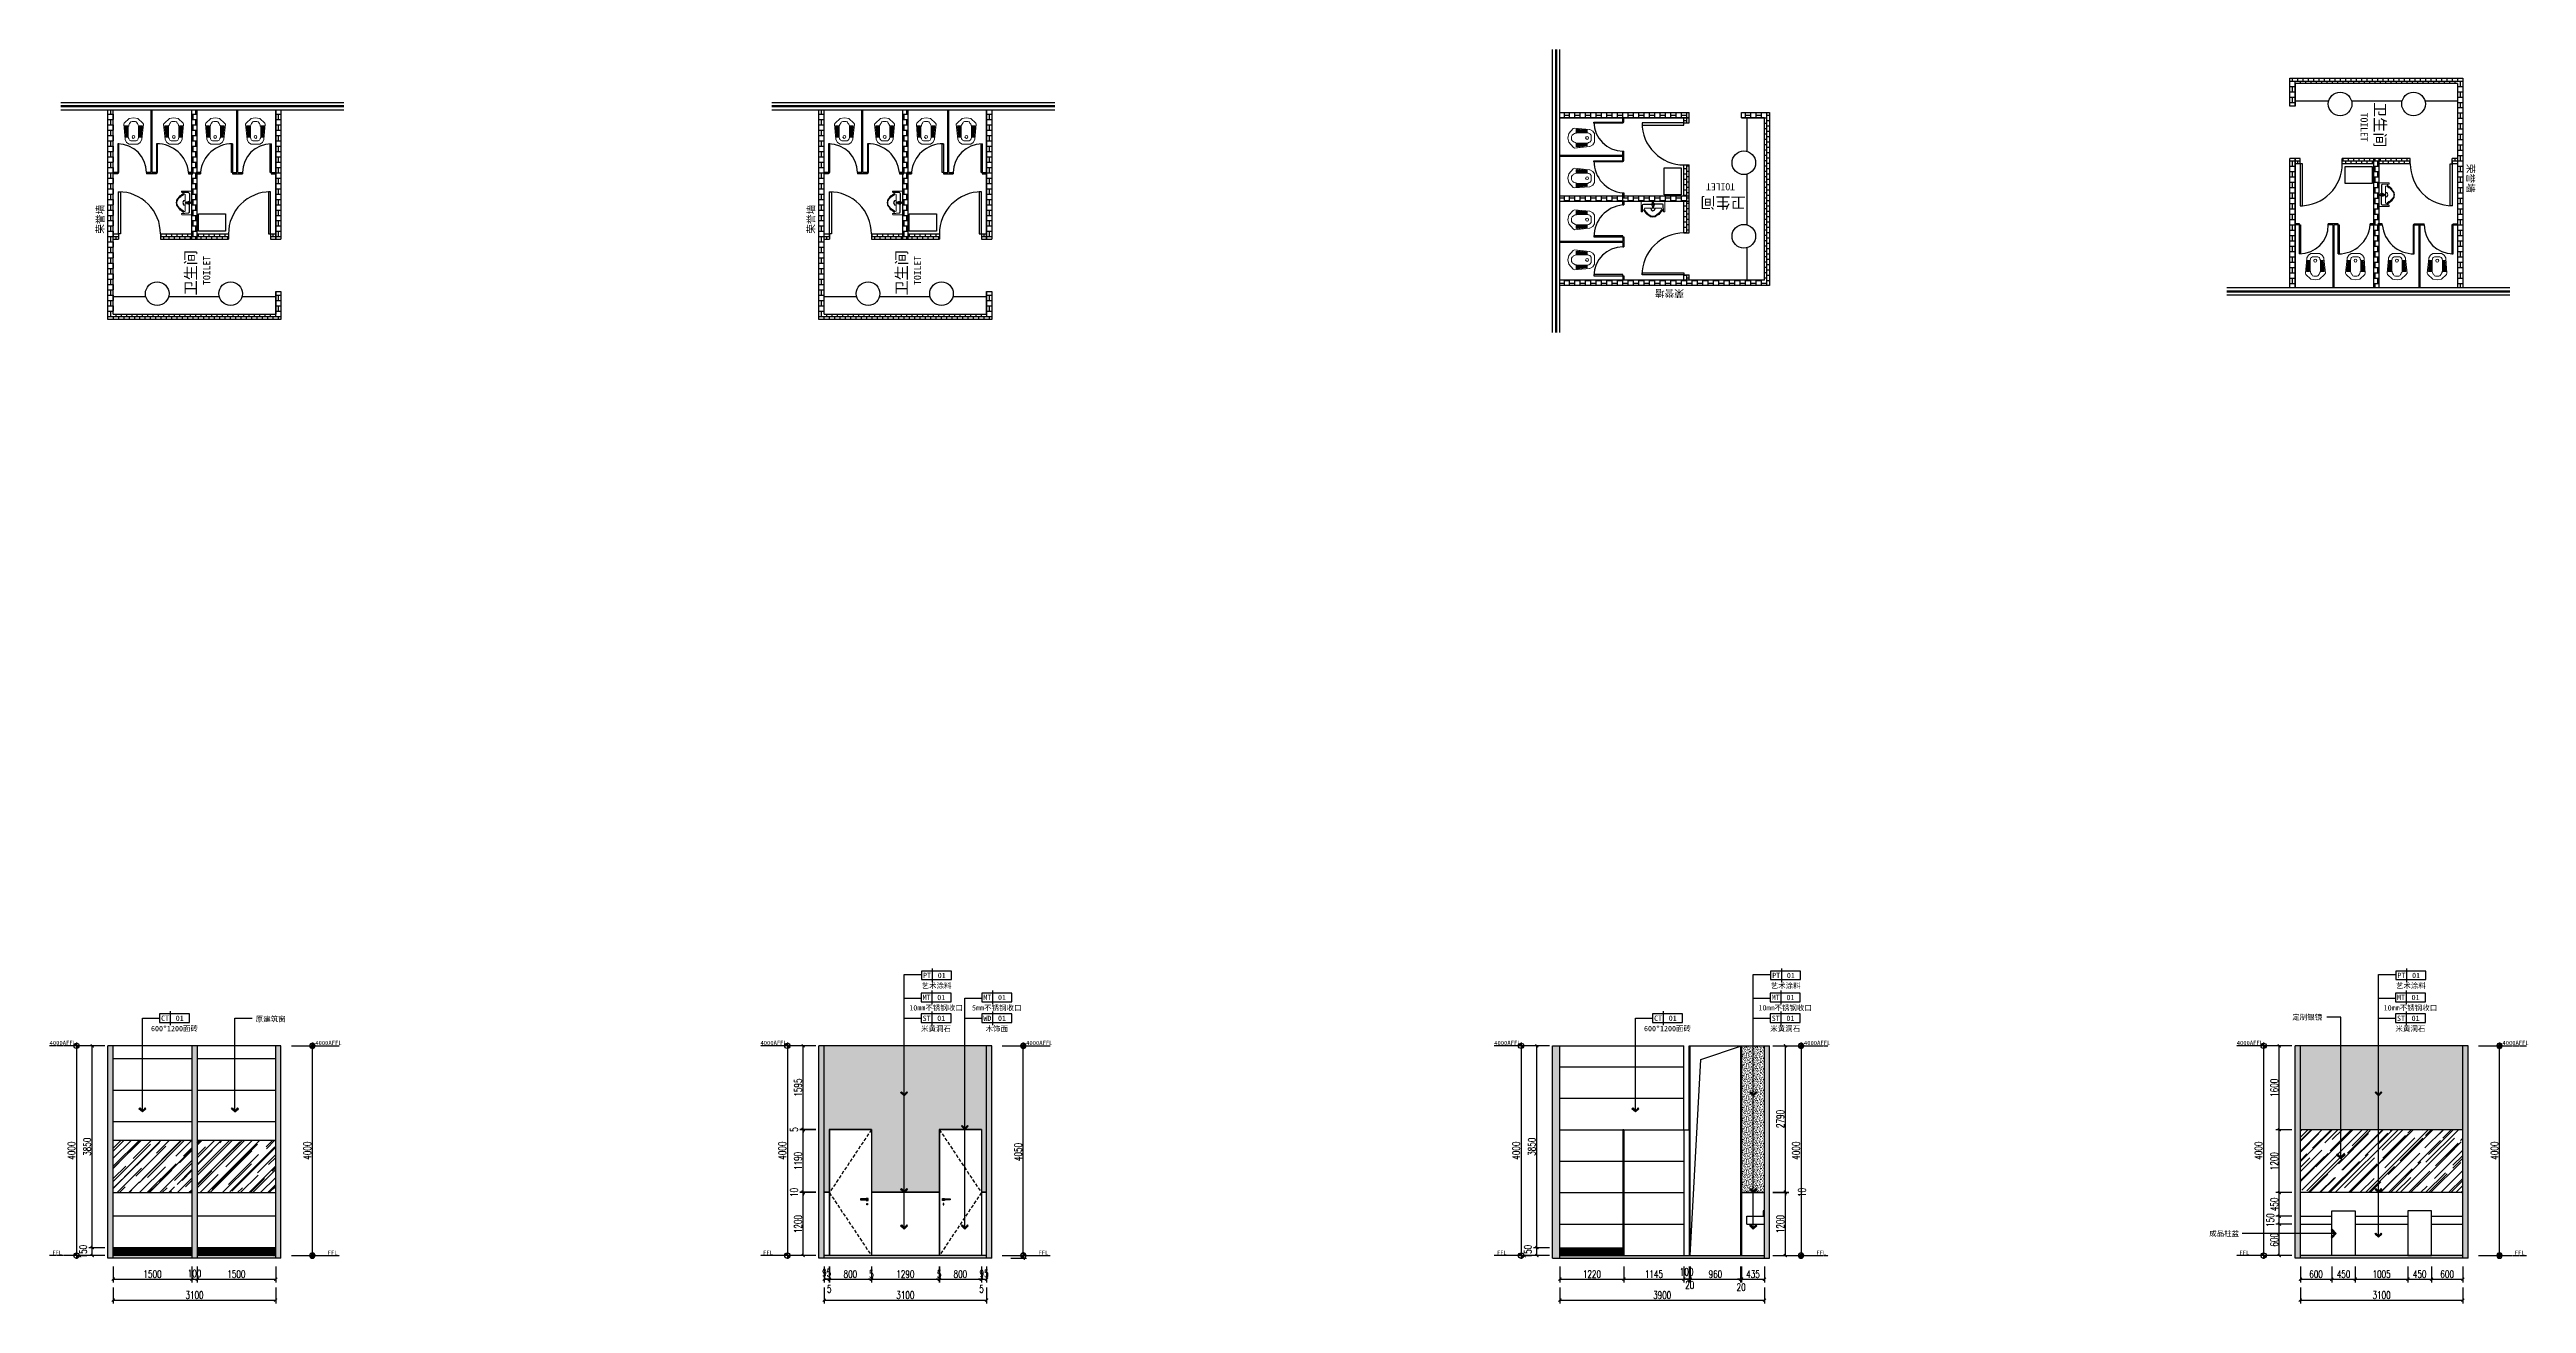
# Model space of a CAD drawing. Header units: millimetres. Extents: x 5625199 to 7433318, y -3316392 to -2552493.
# Drawn here: x 6520300 to 6567548, y -2677437 to -2653520 of the extents above; entities that cross this region are included whole.
import ezdxf
from ezdxf.enums import TextEntityAlignment as Align

# ---------------------------------------------------------------- set-up
doc = ezdxf.new("R2010")
doc.units = ezdxf.units.MM
doc.header["$PDMODE"] = 35
doc.header["$PDSIZE"] = -10
doc.linetypes.add('DASHED', pattern=[19.05, 12.7, -6.35])
doc.linetypes.add('M-CENTER', pattern=[11.25, 7.5, -1.25, 1.25, -1.25])
for name, color, linetype in [('155', 155, 'Continuous'), ('DIM', 7, 'Continuous'), ('PL-固定家具', 155, 'Continuous'), ('PL-文字标注', 2, 'Continuous'), ('PL-新建墙体', 5, 'Continuous'), ('PL-活动家具', 15, 'Continuous'), ('PL-门', 4, 'Continuous')]:
    doc.layers.add(name, color=color, linetype=linetype)
doc.styles.add('03.YBC-宋体2.5', font='', dxfattribs={"width": 0.8, "height": 2.5})
doc.styles.add('dop-S', font='')
doc.styles.add('标注-尺寸', font='simplex.shx', dxfattribs={"width": 0.7})
doc.styles.add('黑体', font='simhei.ttf')
doc.styles.get('03.YBC-宋体2.5').set_extended_font_data('SimSun')
doc.styles.get('dop-S').set_extended_font_data('SimSun')
doc.dimstyles.new('90', dxfattribs={"dimscale": 0.9, "dimtxt": 150, "dimasz": 50, "dimexe": 120, "dimexo": 150, "dimgap": 30, "dimtad": 1, "dimdec": 0, "dimrnd": 5, "dimdsep": 46, "dimtxsty": '标注-尺寸', "dimblk": 'ARCHTICK', "dimcen": 0.2, "dimclrd": 8, "dimclre": 8, "dimclrt": 2, "dimadec": 0, "dimazin": 0, "dimtfac": 1, "dimtdec": 0, "dimtmove": 2, "dimatfit": 3, "dimldrblk": 'ccccc', "dimfxl": 300, "dimfxlon": 1, "dimtolj": 1, "dimtzin": 0, "dimarcsym": 0})
doc.dimstyles.new('副本 100', dxfattribs={"dimscale": 0.8, "dimtxt": 180, "dimasz": 70, "dimexe": 80, "dimexo": 100, "dimgap": 30, "dimtad": 1, "dimdec": 0, "dimrnd": 5, "dimdsep": 46, "dimtxsty": '标注-尺寸', "dimblk": 'ARCHTICK', "dimcen": 0.2, "dimdle": 5, "dimclrd": 8, "dimclre": 8, "dimclrt": 2, "dimadec": 0, "dimazin": 0, "dimtfac": 1, "dimtdec": 0, "dimtmove": 2, "dimatfit": 3, "dimldrblk": 'ccccc', "dimfxl": 300, "dimfxlon": 1, "dimtolj": 1, "dimtzin": 0, "dimarcsym": 0})
pattern_1 = [(45, (643993.9614, -417409.755), (-5.303300859, 5.303300859), []), (50, (643993.961, -417409.755), (21.51780548, -1.88256405), [2.25, -24.75]), (355, (643993.961, -417409.755), (-4.16254001, 22.56576401), [1.8, -19.8]), (100.4514, (643995.755, -417409.912), (17.35528145, 20.68318626), [1.9122057, -21.03426336]), (46.1842, (643993.961, -417403.755), (32.01723146, -4.96557043), [3.375, -37.125]), (96.6356, (643996.63, -417404.17), (28.03988117, 29.22353613), [2.86830864, -31.55139]), (351.1842, (643993.96, -417403.755), (28.03985835, 29.22355803), [2.7, -29.7]), (21, (643996.961, -417405.255), (17.907211564, -12.07856672), [2.25, -24.75]), (326, (643996.961, -417405.255), (7.29945996, 21.75450135), [1.8, -19.8]), (71.4514, (643998.454, -417406.262), (25.20667886, 9.6759149), [1.9122057, -21.03426336]), (37.5, (643993.9614, -417409.755), (0.3647956595, 9.986815615), [0, -19.56, 0, -20.1, 0, -19.875]), (7.5, (643993.961, -417409.755), (7.892086123, 11.832351356), [0, -11.46, 0, -19.11, 0, -7.575]), (327.5, (643987.2714, -417409.755), (16.014673085, -0.676646152), [0, -7.5, 0, -23.4, 0, -31.05]), (317.5, (643984.271, -417409.755), (17.49558508, 3.00314947), [0, -9.75, 0, -15.54, 0, -22.05])]
pattern_2 = [(45, (657554.253, -417409.755), (-5.303300859, 5.303300859), []), (50, (657554.253, -417409.755), (21.51780548, -1.88256405), [2.25, -24.75]), (355, (657554.253, -417409.755), (-4.16254001, 22.56576401), [1.8, -19.8]), (100.4514, (657556.047, -417409.912), (17.35528145, 20.68318626), [1.9122057, -21.03426336]), (46.1842, (657554.253, -417403.755), (32.01723146, -4.96557043), [3.375, -37.125]), (96.6356, (657556.92, -417404.17), (28.03988117, 29.22353613), [2.86830864, -31.55139]), (351.1842, (657554.253, -417403.755), (28.03985835, 29.22355803), [2.7, -29.7]), (21, (657557.253, -417405.255), (17.907211564, -12.07856672), [2.25, -24.75]), (326, (657557.253, -417405.255), (7.29945996, 21.75450135), [1.8, -19.8]), (71.4514, (657558.746, -417406.262), (25.20667886, 9.6759149), [1.9122057, -21.03426336]), (37.5, (657554.253, -417409.755), (0.3647956595, 9.986815615), [0, -19.56, 0, -20.1, 0, -19.875]), (7.5, (657554.253, -417409.755), (7.892086123, 11.832351356), [0, -11.46, 0, -19.11, 0, -7.575]), (327.5, (657547.563, -417409.755), (16.014673085, -0.676646152), [0, -7.5, 0, -23.4, 0, -31.05]), (317.5, (657544.563, -417409.755), (17.49558508, 3.00314947), [0, -9.75, 0, -15.54, 0, -22.05])]
pattern_3 = [(45, (685713.468, -417409.755), (-5.303300859, 5.303300859), []), (50, (685713.468, -417409.755), (21.51780548, -1.88256405), [2.25, -24.75]), (355, (685713.468, -417409.755), (-4.16254001, 22.56576401), [1.8, -19.8]), (100.4514, (685715.26, -417409.912), (17.35528145, 20.68318626), [1.9122057, -21.03426336]), (46.1842, (685713.468, -417403.755), (32.01723146, -4.96557043), [3.375, -37.125]), (96.6356, (685716.136, -417404.17), (28.03988117, 29.22353613), [2.86830864, -31.55139]), (351.1842, (685713.468, -417403.755), (28.03985835, 29.22355803), [2.7, -29.7]), (21, (685716.468, -417405.255), (17.907211564, -12.07856672), [2.25, -24.75]), (326, (685716.468, -417405.255), (7.29945996, 21.75450135), [1.8, -19.8]), (71.4514, (685717.96, -417406.262), (25.20667886, 9.6759149), [1.9122057, -21.03426336]), (37.5, (685713.468, -417409.755), (0.3647956595, 9.986815615), [0, -19.56, 0, -20.1, 0, -19.875]), (7.5, (685713.468, -417409.755), (7.892086123, 11.832351356), [0, -11.46, 0, -19.11, 0, -7.575]), (327.5, (685706.778, -417409.755), (16.014673085, -0.676646152), [0, -7.5, 0, -23.4, 0, -31.05]), (317.5, (685703.778, -417409.755), (17.49558508, 3.00314947), [0, -9.75, 0, -15.54, 0, -22.05])]

msp = doc.modelspace()

# ---------------------------------------------------------------- texts
at = {"color": 50, "style": '03.YBC-宋体2.5', "flags": 8}
for tag, p in [('原建筑窗', (6524517.95, -2672010.79)), ('定制银镜', (6563365.82, -2671976.41)), ('成品柱盆', (6561780.84, -2676102.13))]:
    msp.add_attdef(tag, text='材料名称', height=102.06, dxfattribs=at).set_placement(p, align=Align.MIDDLE_CENTER)
at = {"layer": 'PL-文字标注', "color": 2, "style": '黑体'}
for s, height, rotation, p in [('TOILET', 135.168, 270, (6564382.99, -2654725.23)), ('卫生间', 211.2, 270, (6564648.62, -2654522.24)), ('荣誉墙', 135.168, 270, (6566412.78, -2655700.3)), ('TOILET', 135.168, 180, (6552450.72, -2656069.79)), ('荣誉墙', 135.168, 90, (6521334.46, -2657032.7)), ('荣誉墙', 135.168, 90, (6534894.75, -2657032.7)), ('卫生间', 211.2, 180, (6552653.72, -2656335.42)), ('卫生间', 211.2, 90, (6523098.63, -2658210.77)), ('TOILET', 135.168, 90, (6523364.25, -2658007.77)), ('卫生间', 211.2, 90, (6536658.92, -2658210.77)), ('TOILET', 135.168, 90, (6536924.54, -2658007.77)), ('荣誉墙', 135.168, 180, (6551475.65, -2658099.58))]:
    msp.add_text(s, height=height, rotation=rotation, dxfattribs=at).set_placement(p)

# ---------------------------------------------------------------- blocks, each defined once
blk = doc.blocks.new('GRDRDRD')
at = {"lineweight": 9}
for points in [[(5099847, -2519310), (5099792, -2519279), (5099760, -2519231), (5099760, -2519145), (5099760, -2519066), (5099792, -2519018), (5099847, -2518987)], [(5099823, -2519097), (5099839, -2519073)], [(5099823, -2519200), (5099823, -2519097)], [(5099839, -2519223), (5099823, -2519200)], [(5099839, -2519073), (5099847, -2519066), (5099863, -2519058), (5099871, -2519058), (5099886, -2519050), (5100100, -2519050)], [(5100107, -2519247), (5100100, -2519247), (5099886, -2519247), (5099871, -2519239), (5099863, -2519239), (5099847, -2519231), (5099839, -2519223)], [(5099847, -2518987), (5099855, -2518987)], [(5100139, -2518955), (5099855, -2518987)], [(5100100, -2519050), (5100107, -2519050)], [(5100107, -2519239), (5100100, -2519247)], [(5100107, -2519050), (5100123, -2519058), (5100139, -2519066), (5100155, -2519073), (5100163, -2519081), (5100178, -2519089), (5100186, -2519097)], [(5100186, -2519200), (5100178, -2519208), (5100163, -2519216), (5100155, -2519223), (5100139, -2519231), (5100123, -2519239), (5100107, -2519239)], [(5100139, -2518955), (5100163, -2518971)], [(5100163, -2518971), (5100250, -2519066), (5100265, -2519145), (5100250, -2519231), (5100163, -2519326)], [(5100186, -2519097), (5100194, -2519113)], [(5100194, -2519176), (5100186, -2519200)], [(5100194, -2519176), (5100194, -2519113)], [(5100139, -2519334), (5099855, -2519310), (5099847, -2519310)], [(5100163, -2519326), (5100139, -2519334)]]:
    blk.add_lwpolyline(points, dxfattribs=at)
at = {"lineweight": 13}
for points in [[(5099894, -2519176), (5099878, -2519168), (5099871, -2519152), (5099878, -2519129), (5099894, -2519121), (5099918, -2519129), (5099926, -2519152), (5099918, -2519168)], [(5099894, -2518995), (5099910, -2518995), (5099910, -2519042), (5099894, -2519042)], [(5099926, -2518995), (5099942, -2518995), (5099942, -2519042), (5099926, -2519042)], [(5099950, -2518995), (5099965, -2518987), (5099965, -2519042), (5099950, -2519042)], [(5099981, -2518987), (5099997, -2518987), (5099997, -2519042), (5099981, -2519042)], [(5100013, -2518987), (5100021, -2518987), (5100021, -2519042), (5100013, -2519042)], [(5100052, -2519042), (5100036, -2519042), (5100036, -2518979), (5100052, -2518979)], [(5100084, -2519042), (5100068, -2519042), (5100068, -2518979), (5100084, -2518979)], [(5100107, -2519042), (5100100, -2519042), (5100100, -2518979), (5100107, -2518979)], [(5100084, -2519318), (5100068, -2519318), (5100068, -2519255), (5100084, -2519255)], [(5100100, -2519318), (5100100, -2519255), (5100107, -2519255), (5100107, -2519318)]]:
    blk.add_lwpolyline(points, close=True, dxfattribs=at)
for points in [[(5099894, -2519302), (5099894, -2519255), (5099910, -2519255), (5099910, -2519302)], [(5099910, -2519302), (5099894, -2519302)], [(5099926, -2519302), (5099926, -2519255), (5099942, -2519255), (5099942, -2519302)], [(5099942, -2519302), (5099926, -2519302)], [(5099950, -2519302), (5099950, -2519255), (5099965, -2519255), (5099965, -2519302)], [(5099965, -2519302), (5099950, -2519302)], [(5099981, -2519310), (5099981, -2519255), (5099997, -2519255), (5099997, -2519310)], [(5099997, -2519310), (5099981, -2519310)], [(5100013, -2519310), (5100013, -2519255), (5100021, -2519255), (5100021, -2519310)], [(5100021, -2519310), (5100013, -2519310)], [(5100036, -2519310), (5100036, -2519255), (5100052, -2519255), (5100052, -2519318), (5100036, -2519310)]]:
    blk.add_lwpolyline(points, dxfattribs=at)
blk = doc.blocks.new('SFSEEE')
at = {"lineweight": 9}
for points in [[(5103261, -2495352), (5103269, -2495352), (5103269, -2495375), (5103261, -2495375), (5103072, -2495375), (5103072, -2494925), (5103261, -2494925), (5103269, -2494933), (5103269, -2494949), (5103261, -2494949)], [(5103198, -2495139), (5103198, -2495012), (5103198, -2494989), (5103222, -2494981), (5103238, -2494973)], [(5103246, -2494949), (5103238, -2494957), (5103238, -2494965), (5103238, -2494973), (5103269, -2494996), (5103293, -2495012), (5103317, -2495036), (5103340, -2495075), (5103364, -2495107), (5103364, -2495123), (5103372, -2495154), (5103364, -2495178), (5103364, -2495202), (5103340, -2495233), (5103317, -2495265), (5103293, -2495289), (5103269, -2495304), (5103238, -2495328), (5103238, -2495336), (5103238, -2495344), (5103246, -2495352)], [(5103238, -2495328), (5103222, -2495320), (5103198, -2495312), (5103198, -2495296), (5103198, -2495162)]]:
    blk.add_lwpolyline(points, dxfattribs=at)
at = {"lineweight": 25}
for points in [[(5103072, -2495146), (5103096, -2495146), (5103104, -2495139)], [(5103104, -2495162), (5103096, -2495162), (5103072, -2495162), (5103072, -2495139)], [(5103261, -2494949), (5103143, -2494957), (5103127, -2494957), (5103119, -2494973), (5103119, -2495123)], [(5103159, -2495139), (5103159, -2495131)], [(5103159, -2495162), (5103159, -2495154)], [(5103167, -2495146), (5103175, -2495146), (5103182, -2495146)], [(5103167, -2495154), (5103175, -2495154), (5103182, -2495154)], [(5103175, -2495162), (5103175, -2495154)], [(5103182, -2495146), (5103190, -2495146), (5103190, -2495139), (5103190, -2495162), (5103190, -2495139), (5103190, -2495162), (5103182, -2495154)], [(5103198, -2495194), (5103230, -2495186), (5103246, -2495154), (5103230, -2495115), (5103198, -2495107)], [(5103222, -2494981), (5103230, -2494989), (5103261, -2495012), (5103285, -2495028), (5103301, -2495044), (5103332, -2495083), (5103348, -2495107), (5103356, -2495131), (5103356, -2495154), (5103356, -2495170), (5103348, -2495194), (5103332, -2495225), (5103301, -2495257), (5103285, -2495273), (5103261, -2495289), (5103230, -2495312), (5103222, -2495320)], [(5103261, -2495352), (5103143, -2495352), (5103127, -2495344), (5103119, -2495328), (5103119, -2495178)]]:
    blk.add_lwpolyline(points, dxfattribs=at)
for points in [[(5103072, -2495139), (5103072, -2495162), (5103072, -2495146)], [(5103127, -2495123), (5103111, -2495131), (5103104, -2495154), (5103111, -2495170), (5103127, -2495178), (5103151, -2495170), (5103159, -2495154), (5103151, -2495131)], [(5103143, -2495154), (5103135, -2495146), (5103127, -2495146), (5103119, -2495154), (5103127, -2495162), (5103135, -2495162)], [(5103175, -2495162), (5103175, -2495139), (5103167, -2495139), (5103167, -2495162)]]:
    blk.add_lwpolyline(points, close=True, dxfattribs=at)
blk = doc.blocks.new('_ArchTick')
at = {"color": 0, "linetype": 'ByBlock', "const_width": 0.4}
blk.add_lwpolyline([(-0.5, -0.5), (0.5, 0.5)], dxfattribs=at)
blk = doc.blocks.new('*D329')
at = {"layer": '155', "color": 8, "lineweight": -2, "ltscale": 500, "transparency": 16777216}
for p, q in [((6521512, -2676973), (6523019, -2676973)), ((6521516, -2676733), (6521516, -2677037)), ((6523015, -2676733), (6523015, -2677037))]:
    blk.add_line(p, q, dxfattribs=at)
at = {"layer": 'Defpoints', "color": 0, "transparency": 16777216}
for p in [(6521516, -2676187), (6523015, -2676187), (6523015, -2676973)]:
    blk.add_point(p, dxfattribs=at)
at = {"layer": '155', "color": 8, "linetype": 'ByBlock', "lineweight": -2, "transparency": 16777216, "xscale": 56, "yscale": 56, "zscale": 56, "rotation": 180}
blk.add_blockref('_ArchTick', (6521516, -2676973), dxfattribs=at)
at = {"layer": '155', "color": 8, "linetype": 'ByBlock', "lineweight": -2, "transparency": 16777216, "xscale": 56, "yscale": 56, "zscale": 56}
blk.add_blockref('_ArchTick', (6523015, -2676973), dxfattribs=at)
at = {"layer": '155', "color": 2, "ltscale": 500, "transparency": 16777216, "insert": (6522265, -2676877), "char_height": 144, "attachment_point": 5, "style": '标注-尺寸'}
blk.add_mtext('\\A1;1500', dxfattribs=at)
blk = doc.blocks.new('ccccc')
h = blk.add_hatch(color=44)
h.dxf.hatch_style = 1
h.paths.add_polyline_path([(-1.71, -1.12), (-1.35, -1.47), (0, 0), (-1.35, 1.47), (-1.71, 1.12), (-0.42, 0)])
at = {"color": 44}
for p, q in [((-0.42, 0), (-5.07, 0)), ((-1.35, 1.47), (-1.71, 1.12)), ((-1.71, 1.12), (-0.42, 0)), ((-1.71, -1.12), (-0.42, 0)), ((0, 0), (-1.35, 1.47)), ((0, 0), (-1.35, -1.47)), ((-1.35, -1.47), (-1.71, -1.12))]:
    blk.add_line(p, q, dxfattribs=at)
blk = doc.blocks.new('*D330')
at = {"layer": '155', "color": 8, "lineweight": -2, "ltscale": 500, "transparency": 16777216}
for p, q in [((6523011, -2676973), (6523119, -2676973)), ((6523015, -2676733), (6523015, -2677037)), ((6523115, -2676733), (6523115, -2677037))]:
    blk.add_line(p, q, dxfattribs=at)
at = {"layer": 'Defpoints', "color": 0, "transparency": 16777216}
for p in [(6523015, -2676187), (6523115, -2676187), (6523115, -2676973)]:
    blk.add_point(p, dxfattribs=at)
at = {"layer": '155', "color": 8, "linetype": 'ByBlock', "lineweight": -2, "transparency": 16777216, "xscale": 56, "yscale": 56, "zscale": 56, "rotation": 180}
blk.add_blockref('_ArchTick', (6523015, -2676973), dxfattribs=at)
at = {"layer": '155', "color": 8, "linetype": 'ByBlock', "lineweight": -2, "transparency": 16777216, "xscale": 56, "yscale": 56, "zscale": 56}
blk.add_blockref('_ArchTick', (6523115, -2676973), dxfattribs=at)
at = {"layer": '155', "color": 2, "ltscale": 500, "transparency": 16777216, "insert": (6523065, -2676866), "char_height": 144, "attachment_point": 5, "style": '标注-尺寸'}
blk.add_mtext('\\A1;100', dxfattribs=at)
blk = doc.blocks.new('*D331')
at = {"layer": '155', "color": 8, "lineweight": -2, "ltscale": 500, "transparency": 16777216}
for p, q in [((6523111, -2676973), (6524618, -2676973)), ((6523115, -2676733), (6523115, -2677037)), ((6524614, -2676733), (6524614, -2677037))]:
    blk.add_line(p, q, dxfattribs=at)
at = {"layer": 'Defpoints', "color": 0, "transparency": 16777216}
for p in [(6524614, -2676096), (6523115, -2676187), (6524614, -2676973)]:
    blk.add_point(p, dxfattribs=at)
at = {"layer": '155', "color": 8, "linetype": 'ByBlock', "lineweight": -2, "transparency": 16777216, "xscale": 56, "yscale": 56, "zscale": 56, "rotation": 180}
blk.add_blockref('_ArchTick', (6523115, -2676973), dxfattribs=at)
at = {"layer": '155', "color": 8, "linetype": 'ByBlock', "lineweight": -2, "transparency": 16777216, "xscale": 56, "yscale": 56, "zscale": 56}
blk.add_blockref('_ArchTick', (6524614, -2676973), dxfattribs=at)
at = {"layer": '155', "color": 2, "ltscale": 500, "transparency": 16777216, "insert": (6523864, -2676877), "char_height": 144, "attachment_point": 5, "style": '标注-尺寸'}
blk.add_mtext('\\A1;1500', dxfattribs=at)
blk = doc.blocks.new('*D378')
at = {"layer": '155', "color": 8, "lineweight": -2, "ltscale": 500, "transparency": 16777216}
for p, q in [((6521512, -2677373), (6524618, -2677373)), ((6521516, -2677133), (6521516, -2677437)), ((6524614, -2677133), (6524614, -2677437))]:
    blk.add_line(p, q, dxfattribs=at)
at = {"layer": 'Defpoints', "color": 0, "transparency": 16777216}
for p in [(6521516, -2676373), (6524614, -2676373), (6524614, -2677373)]:
    blk.add_point(p, dxfattribs=at)
at = {"layer": '155', "color": 8, "linetype": 'ByBlock', "lineweight": -2, "transparency": 16777216, "xscale": 56, "yscale": 56, "zscale": 56, "rotation": 180}
blk.add_blockref('_ArchTick', (6521516, -2677373), dxfattribs=at)
at = {"layer": '155', "color": 8, "linetype": 'ByBlock', "lineweight": -2, "transparency": 16777216, "xscale": 56, "yscale": 56, "zscale": 56}
blk.add_blockref('_ArchTick', (6524614, -2677373), dxfattribs=at)
at = {"layer": '155', "color": 2, "ltscale": 500, "transparency": 16777216, "insert": (6523065, -2677277), "char_height": 144, "attachment_point": 5, "style": '标注-尺寸'}
blk.add_mtext('\\A1;3100', dxfattribs=at)
blk = doc.blocks.new('子标高')
h = blk.add_hatch(color=256)
edge = h.paths.add_edge_path()
edge.add_arc((-600, 0), 51, 89.7288, 180.2712, ccw=False)
edge.add_line((-600, 51), (-600, 0))
edge.add_line((-600, 0), (-651, 0))
edge = h.paths.add_edge_path()
edge.add_arc((-600, 0), 51, -90.2712, 0.2712, ccw=False)
edge.add_line((-600, -51), (-600, 0))
edge.add_line((-600, 0), (-549, 0))
at = {"linetype": 'M-CENTER', "ltscale": 0.5}
blk.add_line((-710, 0), (-1114, 0), dxfattribs=at)
for p, q in [((-200, 0), (-710, 0)), ((-600, 64), (-600, -64))]:
    blk.add_line(p, q)
at = {"color": 5}
blk.add_circle((-600, 0), 51.2, dxfattribs=at)
at = {"style": 'dop-S'}
blk.add_attdef('标高', (-1232, 16), '', height=100, dxfattribs=at)
blk = doc.blocks.new('母标高')
h = blk.add_hatch(color=256)
edge = h.paths.add_edge_path()
edge.add_arc((-600, 0), 51, 89.7288, 180.2712, ccw=False)
edge.add_line((-600, 51), (-600, 0))
edge.add_line((-600, 0), (-651, 0))
edge = h.paths.add_edge_path()
edge.add_arc((-600, 0), 51, -90.2712, 0.2712, ccw=False)
edge.add_line((-600, -51), (-600, 0))
edge.add_line((-600, 0), (-549, 0))
at = {"linetype": 'M-CENTER', "ltscale": 0.5}
blk.add_line((-710, 0), (-1114, 0), dxfattribs=at)
for p, q in [((-200, 0), (-710, 0)), ((-600, 64), (-600, -64))]:
    blk.add_line(p, q)
at = {"color": 5}
blk.add_circle((-600, 0), 51.2, dxfattribs=at)
at = {"style": 'dop-S'}
blk.add_attdef('标高', (-1104, 16), '', height=100, dxfattribs=at)
blk = doc.blocks.new('*D567')
at = {"layer": '155', "color": 8, "lineweight": -2, "ltscale": 500, "transparency": 16777216}
for p, q in [((6521354, -2676373), (6521050, -2676373)), ((6521354, -2676523), (6521050, -2676523)), ((6521114, -2676527), (6521114, -2676369))]:
    blk.add_line(p, q, dxfattribs=at)
at = {"layer": 'Defpoints', "color": 0, "transparency": 16777216}
for p in [(6521114, -2676373), (6521516, -2676373), (6521516, -2676523)]:
    blk.add_point(p, dxfattribs=at)
at = {"layer": '155', "color": 8, "linetype": 'ByBlock', "lineweight": -2, "transparency": 16777216, "xscale": 56, "yscale": 56, "zscale": 56}
for p, rotation in [((6521114, -2676373), 90), ((6521114, -2676523), 270)]:
    blk.add_blockref('_ArchTick', p, dxfattribs=dict(at, rotation=rotation))
at = {"layer": '155', "color": 2, "ltscale": 500, "transparency": 16777216, "insert": (6520942, -2676448), "char_height": 144, "attachment_point": 5, "rotation": 90, "style": '标注-尺寸'}
blk.add_mtext('\\A1;150', dxfattribs=at)
blk = doc.blocks.new('*D568')
at = {"layer": '155', "color": 8, "lineweight": -2, "ltscale": 500, "transparency": 16777216}
for p, q in [((6521354, -2672523), (6521050, -2672523)), ((6521114, -2676377), (6521114, -2672519)), ((6521354, -2676373), (6521050, -2676373))]:
    blk.add_line(p, q, dxfattribs=at)
at = {"layer": 'Defpoints', "color": 0, "transparency": 16777216}
for p in [(6521114, -2672523), (6521698, -2672523), (6521516, -2676373)]:
    blk.add_point(p, dxfattribs=at)
at = {"layer": '155', "color": 8, "linetype": 'ByBlock', "lineweight": -2, "transparency": 16777216, "xscale": 56, "yscale": 56, "zscale": 56}
for p, rotation in [((6521114, -2672523), 90), ((6521114, -2676373), 270)]:
    blk.add_blockref('_ArchTick', p, dxfattribs=dict(at, rotation=rotation))
at = {"layer": '155', "color": 2, "ltscale": 500, "transparency": 16777216, "insert": (6521018, -2674448), "char_height": 144, "attachment_point": 5, "rotation": 90, "style": '标注-尺寸'}
blk.add_mtext('\\A1;3850', dxfattribs=at)
blk = doc.blocks.new('*D569')
at = {"layer": '155', "color": 8, "lineweight": -2, "ltscale": 500, "transparency": 16777216}
for p, q in [((6521054, -2672523), (6520750, -2672523)), ((6520814, -2672519), (6520814, -2676527)), ((6521054, -2676523), (6520750, -2676523))]:
    blk.add_line(p, q, dxfattribs=at)
at = {"layer": 'Defpoints', "color": 0, "transparency": 16777216}
for p in [(6521698, -2672523), (6520814, -2676523), (6521616, -2676523)]:
    blk.add_point(p, dxfattribs=at)
at = {"layer": '155', "color": 8, "linetype": 'ByBlock', "lineweight": -2, "transparency": 16777216, "xscale": 56, "yscale": 56, "zscale": 56}
for p, rotation in [((6520814, -2672523), 90), ((6520814, -2676523), 270)]:
    blk.add_blockref('_ArchTick', p, dxfattribs=dict(at, rotation=rotation))
at = {"layer": '155', "color": 2, "ltscale": 500, "transparency": 16777216, "insert": (6520718, -2674523), "char_height": 144, "attachment_point": 5, "rotation": 90, "style": '标注-尺寸'}
blk.add_mtext('\\A1;4000', dxfattribs=at)
blk = doc.blocks.new('*D570')
at = {"layer": '155', "color": 8, "lineweight": -2, "ltscale": 500, "transparency": 16777216}
for p, q in [((6525074, -2672523), (6525378, -2672523)), ((6525314, -2676527), (6525314, -2672519)), ((6525074, -2676523), (6525378, -2676523))]:
    blk.add_line(p, q, dxfattribs=at)
at = {"layer": 'Defpoints', "color": 0, "transparency": 16777216}
for p in [(6524318, -2672523), (6525314, -2672523), (6524318, -2676523)]:
    blk.add_point(p, dxfattribs=at)
at = {"layer": '155', "color": 8, "linetype": 'ByBlock', "lineweight": -2, "transparency": 16777216, "xscale": 56, "yscale": 56, "zscale": 56}
for p, rotation in [((6525314, -2672523), 90), ((6525314, -2676523), 270)]:
    blk.add_blockref('_ArchTick', p, dxfattribs=dict(at, rotation=rotation))
at = {"layer": '155', "color": 2, "ltscale": 500, "transparency": 16777216, "insert": (6525218, -2674523), "char_height": 144, "attachment_point": 5, "rotation": 90, "style": '标注-尺寸'}
blk.add_mtext('\\A1;4000', dxfattribs=at)
blk = doc.blocks.new('*U604')
at = {"color": 50}
blk.add_line((-9, 3.2), (-9, -3.2), dxfattribs=at)
at = {"color": 150}
blk.add_lwpolyline([(-14, 2), (-14, -2), (0, -2), (0, 2)], close=True, dxfattribs=at)
at = {"color": 50, "style": '03.YBC-宋体2.5', "flags": 8}
for tag, p in [('PT', (-11.4, 0)), ('01', (-4.6, 0)), ('材料名称', (-7, -4.9))]:
    blk.add_attdef(tag, text='', height=2.5, dxfattribs=at).set_placement(p, align=Align.MIDDLE_CENTER)
blk = doc.blocks.new('G$C8B1EF8E9')
at = {"color": 134, "ltscale": 5}
for p, q in [((0, 87), (0, 123)), ((0, 123), (36, 123)), ((36, 87), (0, 87)), ((12, 24), (12, 5)), ((19, 27), (15, 27)), ((15, 2), (19, 2)), ((22, 5), (22, 24)), ((36, 123), (36, 114)), ((36, 96), (36, 87))]:
    blk.add_line(p, q, dxfattribs=at)
at = {"color": 134}
for p, q in [((6, 96), (6, 114)), ((6, 114), (146, 114)), ((146, 96), (6, 96)), ((10, 24), (10, 5)), ((19, 29), (15, 29)), ((15, 0), (19, 0)), ((24, 5), (24, 24)), ((146, 114), (146, 96))]:
    blk.add_line(p, q, dxfattribs=at)
for centre, start, end in [((15, 24), 90, 180), ((15, 5), 180, 270), ((19, 24), 0, 90), ((19, 5), 270, 0)]:
    blk.add_arc(centre, 5, start, end, dxfattribs=at)
at = {"color": 134, "ltscale": 5}
for centre, start, end in [((15, 24), 90, 180), ((15, 5), 180, 270), ((19, 24), 0, 90), ((19, 5), 270, 0)]:
    blk.add_arc(centre, 3, start, end, dxfattribs=at)
blk = doc.blocks.new('*D332')
at = {"layer": '155', "color": 8, "lineweight": -2, "ltscale": 500, "transparency": 16777216}
for p, q in [((6535072, -2676973), (6535175, -2676973)), ((6535076, -2676733), (6535076, -2677037)), ((6535171, -2676733), (6535171, -2677037))]:
    blk.add_line(p, q, dxfattribs=at)
at = {"layer": 'Defpoints', "color": 0, "transparency": 16777216}
for p in [(6535076, -2676235), (6535171, -2676523), (6535171, -2676973)]:
    blk.add_point(p, dxfattribs=at)
at = {"layer": '155', "color": 8, "linetype": 'ByBlock', "lineweight": -2, "transparency": 16777216, "xscale": 56, "yscale": 56, "zscale": 56, "rotation": 180}
blk.add_blockref('_ArchTick', (6535076, -2676973), dxfattribs=at)
at = {"layer": '155', "color": 8, "linetype": 'ByBlock', "lineweight": -2, "transparency": 16777216, "xscale": 56, "yscale": 56, "zscale": 56}
blk.add_blockref('_ArchTick', (6535171, -2676973), dxfattribs=at)
at = {"layer": '155', "color": 2, "ltscale": 500, "transparency": 16777216, "insert": (6535124, -2676851), "char_height": 144, "attachment_point": 5, "style": '标注-尺寸'}
blk.add_mtext('\\A1;95', dxfattribs=at)
blk = doc.blocks.new('*D333')
at = {"layer": '155', "color": 8, "lineweight": -2, "ltscale": 500, "transparency": 16777216}
for p, q in [((6535171, -2676973), (6535115, -2676973)), ((6535167, -2676973), (6535180, -2676973)), ((6535171, -2676733), (6535171, -2677037)), ((6535176, -2676733), (6535176, -2677037)), ((6535176, -2676973), (6535232, -2676973))]:
    blk.add_line(p, q, dxfattribs=at)
at = {"layer": 'Defpoints', "color": 0, "transparency": 16777216}
for p in [(6535171, -2676523), (6535176, -2676523), (6535176, -2676973)]:
    blk.add_point(p, dxfattribs=at)
at = {"layer": '155', "color": 8, "linetype": 'ByBlock', "lineweight": -2, "transparency": 16777216, "xscale": 56, "yscale": 56, "zscale": 56}
blk.add_blockref('_ArchTick', (6535171, -2676973), dxfattribs=at)
at = {"layer": '155', "color": 8, "linetype": 'ByBlock', "lineweight": -2, "transparency": 16777216, "xscale": 56, "yscale": 56, "zscale": 56, "rotation": 180}
blk.add_blockref('_ArchTick', (6535176, -2676973), dxfattribs=at)
at = {"layer": '155', "color": 2, "ltscale": 500, "transparency": 16777216, "insert": (6535173, -2677159), "char_height": 144, "attachment_point": 5, "style": '标注-尺寸'}
blk.add_mtext('\\A1;5', dxfattribs=at)
blk = doc.blocks.new('*D334')
at = {"layer": '155', "color": 8, "lineweight": -2, "ltscale": 500, "transparency": 16777216}
for p, q in [((6535172, -2676973), (6535980, -2676973)), ((6535176, -2676733), (6535176, -2677037)), ((6535976, -2676733), (6535976, -2677037))]:
    blk.add_line(p, q, dxfattribs=at)
at = {"layer": 'Defpoints', "color": 0, "transparency": 16777216}
for p in [(6535176, -2676523), (6535976, -2676523), (6535976, -2676973)]:
    blk.add_point(p, dxfattribs=at)
at = {"layer": '155', "color": 8, "linetype": 'ByBlock', "lineweight": -2, "transparency": 16777216, "xscale": 56, "yscale": 56, "zscale": 56, "rotation": 180}
blk.add_blockref('_ArchTick', (6535176, -2676973), dxfattribs=at)
at = {"layer": '155', "color": 8, "linetype": 'ByBlock', "lineweight": -2, "transparency": 16777216, "xscale": 56, "yscale": 56, "zscale": 56}
blk.add_blockref('_ArchTick', (6535976, -2676973), dxfattribs=at)
at = {"layer": '155', "color": 2, "ltscale": 500, "transparency": 16777216, "insert": (6535576, -2676877), "char_height": 144, "attachment_point": 5, "style": '标注-尺寸'}
blk.add_mtext('\\A1;800', dxfattribs=at)
blk = doc.blocks.new('*D335')
at = {"layer": '155', "color": 8, "lineweight": -2, "ltscale": 500, "transparency": 16777216}
for p, q in [((6535976, -2676973), (6535920, -2676973)), ((6535972, -2676973), (6535985, -2676973)), ((6535976, -2676733), (6535976, -2677037)), ((6535981, -2676733), (6535981, -2677037)), ((6535981, -2676973), (6536037, -2676973))]:
    blk.add_line(p, q, dxfattribs=at)
at = {"layer": 'Defpoints', "color": 0, "transparency": 16777216}
for p in [(6535976, -2676523), (6535981, -2676523), (6535981, -2676973)]:
    blk.add_point(p, dxfattribs=at)
at = {"layer": '155', "color": 8, "linetype": 'ByBlock', "lineweight": -2, "transparency": 16777216, "xscale": 56, "yscale": 56, "zscale": 56}
blk.add_blockref('_ArchTick', (6535976, -2676973), dxfattribs=at)
at = {"layer": '155', "color": 8, "linetype": 'ByBlock', "lineweight": -2, "transparency": 16777216, "xscale": 56, "yscale": 56, "zscale": 56, "rotation": 180}
blk.add_blockref('_ArchTick', (6535981, -2676973), dxfattribs=at)
at = {"layer": '155', "color": 2, "ltscale": 500, "transparency": 16777216, "insert": (6535978, -2676875), "char_height": 144, "attachment_point": 5, "style": '标注-尺寸'}
blk.add_mtext('\\A1;5', dxfattribs=at)
blk = doc.blocks.new('*D336')
at = {"layer": '155', "color": 8, "lineweight": -2, "ltscale": 500, "transparency": 16777216}
for p, q in [((6535977, -2676973), (6537273, -2676973)), ((6535981, -2676733), (6535981, -2677037)), ((6537269, -2676733), (6537269, -2677037))]:
    blk.add_line(p, q, dxfattribs=at)
at = {"layer": 'Defpoints', "color": 0, "transparency": 16777216}
for p in [(6535981, -2676523), (6537269, -2676523), (6537269, -2676973)]:
    blk.add_point(p, dxfattribs=at)
at = {"layer": '155', "color": 8, "linetype": 'ByBlock', "lineweight": -2, "transparency": 16777216, "xscale": 56, "yscale": 56, "zscale": 56, "rotation": 180}
blk.add_blockref('_ArchTick', (6535981, -2676973), dxfattribs=at)
at = {"layer": '155', "color": 8, "linetype": 'ByBlock', "lineweight": -2, "transparency": 16777216, "xscale": 56, "yscale": 56, "zscale": 56}
blk.add_blockref('_ArchTick', (6537269, -2676973), dxfattribs=at)
at = {"layer": '155', "color": 2, "ltscale": 500, "transparency": 16777216, "insert": (6536625, -2676877), "char_height": 144, "attachment_point": 5, "style": '标注-尺寸'}
blk.add_mtext('\\A1;1290', dxfattribs=at)
blk = doc.blocks.new('*D337')
at = {"layer": '155', "color": 8, "lineweight": -2, "ltscale": 500, "transparency": 16777216}
for p, q in [((6537269, -2676973), (6537213, -2676973)), ((6537265, -2676973), (6537278, -2676973)), ((6537269, -2676733), (6537269, -2677037)), ((6537274, -2676733), (6537274, -2677037)), ((6537274, -2676973), (6537330, -2676973))]:
    blk.add_line(p, q, dxfattribs=at)
at = {"layer": 'Defpoints', "color": 0, "transparency": 16777216}
for p in [(6537269, -2676523), (6537274, -2676523), (6537274, -2676973)]:
    blk.add_point(p, dxfattribs=at)
at = {"layer": '155', "color": 8, "linetype": 'ByBlock', "lineweight": -2, "transparency": 16777216, "xscale": 56, "yscale": 56, "zscale": 56}
blk.add_blockref('_ArchTick', (6537269, -2676973), dxfattribs=at)
at = {"layer": '155', "color": 8, "linetype": 'ByBlock', "lineweight": -2, "transparency": 16777216, "xscale": 56, "yscale": 56, "zscale": 56, "rotation": 180}
blk.add_blockref('_ArchTick', (6537274, -2676973), dxfattribs=at)
at = {"layer": '155', "color": 2, "ltscale": 500, "transparency": 16777216, "insert": (6537272, -2676875), "char_height": 144, "attachment_point": 5, "style": '标注-尺寸'}
blk.add_mtext('\\A1;5', dxfattribs=at)
blk = doc.blocks.new('*D338')
at = {"layer": '155', "color": 8, "lineweight": -2, "ltscale": 500, "transparency": 16777216}
for p, q in [((6537270, -2676973), (6538078, -2676973)), ((6537274, -2676733), (6537274, -2677037)), ((6538074, -2676733), (6538074, -2677037))]:
    blk.add_line(p, q, dxfattribs=at)
at = {"layer": 'Defpoints', "color": 0, "transparency": 16777216}
for p in [(6537274, -2676523), (6538074, -2676523), (6538074, -2676973)]:
    blk.add_point(p, dxfattribs=at)
at = {"layer": '155', "color": 8, "linetype": 'ByBlock', "lineweight": -2, "transparency": 16777216, "xscale": 56, "yscale": 56, "zscale": 56, "rotation": 180}
blk.add_blockref('_ArchTick', (6537274, -2676973), dxfattribs=at)
at = {"layer": '155', "color": 8, "linetype": 'ByBlock', "lineweight": -2, "transparency": 16777216, "xscale": 56, "yscale": 56, "zscale": 56}
blk.add_blockref('_ArchTick', (6538074, -2676973), dxfattribs=at)
at = {"layer": '155', "color": 2, "ltscale": 500, "transparency": 16777216, "insert": (6537674, -2676877), "char_height": 144, "attachment_point": 5, "style": '标注-尺寸'}
blk.add_mtext('\\A1;800', dxfattribs=at)
blk = doc.blocks.new('*D339')
at = {"layer": '155', "color": 8, "lineweight": -2, "ltscale": 500, "transparency": 16777216}
for p, q in [((6538074, -2676973), (6538018, -2676973)), ((6538070, -2676973), (6538083, -2676973)), ((6538074, -2676733), (6538074, -2677037)), ((6538079, -2676733), (6538079, -2677037)), ((6538079, -2676973), (6538135, -2676973))]:
    blk.add_line(p, q, dxfattribs=at)
at = {"layer": 'Defpoints', "color": 0, "transparency": 16777216}
for p in [(6538074, -2676523), (6538079, -2676523), (6538079, -2676973)]:
    blk.add_point(p, dxfattribs=at)
at = {"layer": '155', "color": 8, "linetype": 'ByBlock', "lineweight": -2, "transparency": 16777216, "xscale": 56, "yscale": 56, "zscale": 56}
blk.add_blockref('_ArchTick', (6538074, -2676973), dxfattribs=at)
at = {"layer": '155', "color": 8, "linetype": 'ByBlock', "lineweight": -2, "transparency": 16777216, "xscale": 56, "yscale": 56, "zscale": 56, "rotation": 180}
blk.add_blockref('_ArchTick', (6538079, -2676973), dxfattribs=at)
at = {"layer": '155', "color": 2, "ltscale": 500, "transparency": 16777216, "insert": (6538077, -2677159), "char_height": 144, "attachment_point": 5, "style": '标注-尺寸'}
blk.add_mtext('\\A1;5', dxfattribs=at)
blk = doc.blocks.new('*D340')
at = {"layer": '155', "color": 8, "lineweight": -2, "ltscale": 500, "transparency": 16777216}
for p, q in [((6538075, -2676973), (6538178, -2676973)), ((6538079, -2676733), (6538079, -2677037)), ((6538174, -2676733), (6538174, -2677037))]:
    blk.add_line(p, q, dxfattribs=at)
at = {"layer": 'Defpoints', "color": 0, "transparency": 16777216}
for p in [(6538079, -2676523), (6538174, -2676523), (6538174, -2676973)]:
    blk.add_point(p, dxfattribs=at)
at = {"layer": '155', "color": 8, "linetype": 'ByBlock', "lineweight": -2, "transparency": 16777216, "xscale": 56, "yscale": 56, "zscale": 56, "rotation": 180}
blk.add_blockref('_ArchTick', (6538079, -2676973), dxfattribs=at)
at = {"layer": '155', "color": 8, "linetype": 'ByBlock', "lineweight": -2, "transparency": 16777216, "xscale": 56, "yscale": 56, "zscale": 56}
blk.add_blockref('_ArchTick', (6538174, -2676973), dxfattribs=at)
at = {"layer": '155', "color": 2, "ltscale": 500, "transparency": 16777216, "insert": (6538127, -2676865), "char_height": 144, "attachment_point": 5, "style": '标注-尺寸'}
blk.add_mtext('\\A1;95', dxfattribs=at)
blk = doc.blocks.new('*D379')
at = {"layer": '155', "color": 8, "lineweight": -2, "ltscale": 500, "transparency": 16777216}
for p, q in [((6535072, -2677373), (6538178, -2677373)), ((6535076, -2677133), (6535076, -2677437)), ((6538174, -2677133), (6538174, -2677437))]:
    blk.add_line(p, q, dxfattribs=at)
at = {"layer": 'Defpoints', "color": 0, "transparency": 16777216}
for p in [(6535076, -2676523), (6538174, -2676573), (6538174, -2677373)]:
    blk.add_point(p, dxfattribs=at)
at = {"layer": '155', "color": 8, "linetype": 'ByBlock', "lineweight": -2, "transparency": 16777216, "xscale": 56, "yscale": 56, "zscale": 56, "rotation": 180}
blk.add_blockref('_ArchTick', (6535076, -2677373), dxfattribs=at)
at = {"layer": '155', "color": 8, "linetype": 'ByBlock', "lineweight": -2, "transparency": 16777216, "xscale": 56, "yscale": 56, "zscale": 56}
blk.add_blockref('_ArchTick', (6538174, -2677373), dxfattribs=at)
at = {"layer": '155', "color": 2, "ltscale": 500, "transparency": 16777216, "insert": (6536625, -2677277), "char_height": 144, "attachment_point": 5, "style": '标注-尺寸'}
blk.add_mtext('\\A1;3100', dxfattribs=at)
blk = doc.blocks.new('*D571')
at = {"layer": '155', "color": 8, "lineweight": -2, "ltscale": 500, "transparency": 16777216}
for p, q in [((6534914, -2675323), (6534610, -2675323)), ((6534674, -2676527), (6534674, -2675319)), ((6534914, -2676523), (6534610, -2676523))]:
    blk.add_line(p, q, dxfattribs=at)
at = {"layer": 'Defpoints', "color": 0, "transparency": 16777216}
for p in [(6534674, -2675323), (6535076, -2675323), (6535331, -2676523)]:
    blk.add_point(p, dxfattribs=at)
at = {"layer": '155', "color": 8, "linetype": 'ByBlock', "lineweight": -2, "transparency": 16777216, "xscale": 56, "yscale": 56, "zscale": 56}
for p, rotation in [((6534674, -2675323), 90), ((6534674, -2676523), 270)]:
    blk.add_blockref('_ArchTick', p, dxfattribs=dict(at, rotation=rotation))
at = {"layer": '155', "color": 2, "ltscale": 500, "transparency": 16777216, "insert": (6534578, -2675923), "char_height": 144, "attachment_point": 5, "rotation": 90, "style": '标注-尺寸'}
blk.add_mtext('\\A1;1200', dxfattribs=at)
blk = doc.blocks.new('*D572')
at = {"layer": '155', "color": 8, "lineweight": -2, "ltscale": 500, "transparency": 16777216}
for p, q in [((6534914, -2675313), (6534610, -2675313)), ((6534914, -2675323), (6534610, -2675323)), ((6534674, -2675313), (6534674, -2675257)), ((6534674, -2675327), (6534674, -2675309)), ((6534674, -2675323), (6534674, -2675379))]:
    blk.add_line(p, q, dxfattribs=at)
at = {"layer": 'Defpoints', "color": 0, "transparency": 16777216}
for p in [(6534674, -2675313), (6535076, -2675313), (6535076, -2675323)]:
    blk.add_point(p, dxfattribs=at)
at = {"layer": '155', "color": 8, "linetype": 'ByBlock', "lineweight": -2, "transparency": 16777216, "xscale": 56, "yscale": 56, "zscale": 56}
for p, rotation in [((6534674, -2675313), 270), ((6534674, -2675323), 90)]:
    blk.add_blockref('_ArchTick', p, dxfattribs=dict(at, rotation=rotation))
at = {"layer": '155', "color": 2, "ltscale": 500, "transparency": 16777216, "insert": (6534502, -2675318), "char_height": 144, "attachment_point": 5, "rotation": 90, "style": '标注-尺寸'}
blk.add_mtext('\\A1;10', dxfattribs=at)
blk = doc.blocks.new('*D573')
at = {"layer": '155', "color": 8, "lineweight": -2, "ltscale": 500, "transparency": 16777216}
for p, q in [((6534914, -2674123), (6534610, -2674123)), ((6534674, -2675317), (6534674, -2674119)), ((6534914, -2675313), (6534610, -2675313))]:
    blk.add_line(p, q, dxfattribs=at)
at = {"layer": 'Defpoints', "color": 0, "transparency": 16777216}
for p in [(6534674, -2674123), (6535406, -2674123), (6535076, -2675313)]:
    blk.add_point(p, dxfattribs=at)
at = {"layer": '155', "color": 8, "linetype": 'ByBlock', "lineweight": -2, "transparency": 16777216, "xscale": 56, "yscale": 56, "zscale": 56}
for p, rotation in [((6534674, -2674123), 90), ((6534674, -2675313), 270)]:
    blk.add_blockref('_ArchTick', p, dxfattribs=dict(at, rotation=rotation))
at = {"layer": '155', "color": 2, "ltscale": 500, "transparency": 16777216, "insert": (6534578, -2674718), "char_height": 144, "attachment_point": 5, "rotation": 90, "style": '标注-尺寸'}
blk.add_mtext('\\A1;1190', dxfattribs=at)
blk = doc.blocks.new('*D574')
at = {"layer": '155', "color": 8, "lineweight": -2, "ltscale": 500, "transparency": 16777216}
for p, q in [((6534914, -2674118), (6534610, -2674118)), ((6534914, -2674123), (6534610, -2674123)), ((6534674, -2674118), (6534674, -2674062)), ((6534674, -2674127), (6534674, -2674114)), ((6534674, -2674123), (6534674, -2674179))]:
    blk.add_line(p, q, dxfattribs=at)
at = {"layer": 'Defpoints', "color": 0, "transparency": 16777216}
for p in [(6534674, -2674118), (6535406, -2674118), (6535406, -2674123)]:
    blk.add_point(p, dxfattribs=at)
at = {"layer": '155', "color": 8, "linetype": 'ByBlock', "lineweight": -2, "transparency": 16777216, "xscale": 56, "yscale": 56, "zscale": 56}
for p, rotation in [((6534674, -2674118), 270), ((6534674, -2674123), 90)]:
    blk.add_blockref('_ArchTick', p, dxfattribs=dict(at, rotation=rotation))
at = {"layer": '155', "color": 2, "ltscale": 500, "transparency": 16777216, "insert": (6534502, -2674120), "char_height": 144, "attachment_point": 5, "rotation": 90, "style": '标注-尺寸'}
blk.add_mtext('\\A1;5', dxfattribs=at)
blk = doc.blocks.new('*D575')
at = {"layer": '155', "color": 8, "lineweight": -2, "ltscale": 500, "transparency": 16777216}
for p, q in [((6534914, -2672523), (6534610, -2672523)), ((6534674, -2674122), (6534674, -2672519)), ((6534914, -2674118), (6534610, -2674118))]:
    blk.add_line(p, q, dxfattribs=at)
at = {"layer": 'Defpoints', "color": 0, "transparency": 16777216}
for p in [(6534674, -2672523), (6535406, -2672523), (6535406, -2674118)]:
    blk.add_point(p, dxfattribs=at)
at = {"layer": '155', "color": 8, "linetype": 'ByBlock', "lineweight": -2, "transparency": 16777216, "xscale": 56, "yscale": 56, "zscale": 56}
for p, rotation in [((6534674, -2672523), 90), ((6534674, -2674118), 270)]:
    blk.add_blockref('_ArchTick', p, dxfattribs=dict(at, rotation=rotation))
at = {"layer": '155', "color": 2, "ltscale": 500, "transparency": 16777216, "insert": (6534578, -2673320), "char_height": 144, "attachment_point": 5, "rotation": 90, "style": '标注-尺寸'}
blk.add_mtext('\\A1;1595', dxfattribs=at)
blk = doc.blocks.new('*D576')
at = {"layer": '155', "color": 8, "lineweight": -2, "ltscale": 500, "transparency": 16777216}
for p, q in [((6534614, -2672523), (6534310, -2672523)), ((6534374, -2672519), (6534374, -2676527)), ((6534614, -2676523), (6534310, -2676523))]:
    blk.add_line(p, q, dxfattribs=at)
at = {"layer": 'Defpoints', "color": 0, "transparency": 16777216}
for p in [(6535406, -2672523), (6534374, -2676523), (6535261, -2676523)]:
    blk.add_point(p, dxfattribs=at)
at = {"layer": '155', "color": 8, "linetype": 'ByBlock', "lineweight": -2, "transparency": 16777216, "xscale": 56, "yscale": 56, "zscale": 56}
for p, rotation in [((6534374, -2672523), 90), ((6534374, -2676523), 270)]:
    blk.add_blockref('_ArchTick', p, dxfattribs=dict(at, rotation=rotation))
at = {"layer": '155', "color": 2, "ltscale": 500, "transparency": 16777216, "insert": (6534278, -2674523), "char_height": 144, "attachment_point": 5, "rotation": 90, "style": '标注-尺寸'}
blk.add_mtext('\\A1;4000', dxfattribs=at)
blk = doc.blocks.new('*D577')
at = {"layer": '155', "color": 8, "lineweight": -2, "ltscale": 500, "transparency": 16777216}
for p, q in [((6538634, -2672523), (6538938, -2672523)), ((6538874, -2676577), (6538874, -2672519)), ((6538634, -2676573), (6538938, -2676573))]:
    blk.add_line(p, q, dxfattribs=at)
at = {"layer": 'Defpoints', "color": 0, "transparency": 16777216}
for p in [(6537174, -2672523), (6538874, -2672523), (6537174, -2676573)]:
    blk.add_point(p, dxfattribs=at)
at = {"layer": '155', "color": 8, "linetype": 'ByBlock', "lineweight": -2, "transparency": 16777216, "xscale": 56, "yscale": 56, "zscale": 56}
for p, rotation in [((6538874, -2672523), 90), ((6538874, -2676573), 270)]:
    blk.add_blockref('_ArchTick', p, dxfattribs=dict(at, rotation=rotation))
at = {"layer": '155', "color": 2, "ltscale": 500, "transparency": 16777216, "insert": (6538778, -2674548), "char_height": 144, "attachment_point": 5, "rotation": 90, "style": '标注-尺寸'}
blk.add_mtext('\\A1;4050', dxfattribs=at)
blk = doc.blocks.new('*D341')
at = {"layer": '155', "color": 8, "lineweight": -2, "ltscale": 500, "transparency": 16777216}
for p, q in [((6549107, -2676973), (6550335, -2676973)), ((6549111, -2676733), (6549111, -2677037)), ((6550331, -2676733), (6550331, -2677037))]:
    blk.add_line(p, q, dxfattribs=at)
at = {"layer": 'Defpoints', "color": 0, "transparency": 16777216}
for p in [(6549111, -2676373), (6550331, -2676373), (6550331, -2676973)]:
    blk.add_point(p, dxfattribs=at)
at = {"layer": '155', "color": 8, "linetype": 'ByBlock', "lineweight": -2, "transparency": 16777216, "xscale": 56, "yscale": 56, "zscale": 56, "rotation": 180}
blk.add_blockref('_ArchTick', (6549111, -2676973), dxfattribs=at)
at = {"layer": '155', "color": 8, "linetype": 'ByBlock', "lineweight": -2, "transparency": 16777216, "xscale": 56, "yscale": 56, "zscale": 56}
blk.add_blockref('_ArchTick', (6550331, -2676973), dxfattribs=at)
at = {"layer": '155', "color": 2, "ltscale": 500, "transparency": 16777216, "insert": (6549721, -2676877), "char_height": 144, "attachment_point": 5, "style": '标注-尺寸'}
blk.add_mtext('\\A1;1220', dxfattribs=at)
blk = doc.blocks.new('*D342')
at = {"layer": '155', "color": 8, "lineweight": -2, "ltscale": 500, "transparency": 16777216}
for p, q in [((6550327, -2676973), (6551481, -2676973)), ((6550331, -2676733), (6550331, -2677037)), ((6551477, -2676733), (6551477, -2677037))]:
    blk.add_line(p, q, dxfattribs=at)
at = {"layer": 'Defpoints', "color": 0, "transparency": 16777216}
for p in [(6550331, -2676373), (6551477, -2676523), (6551477, -2676973)]:
    blk.add_point(p, dxfattribs=at)
at = {"layer": '155', "color": 8, "linetype": 'ByBlock', "lineweight": -2, "transparency": 16777216, "xscale": 56, "yscale": 56, "zscale": 56, "rotation": 180}
blk.add_blockref('_ArchTick', (6550331, -2676973), dxfattribs=at)
at = {"layer": '155', "color": 8, "linetype": 'ByBlock', "lineweight": -2, "transparency": 16777216, "xscale": 56, "yscale": 56, "zscale": 56}
blk.add_blockref('_ArchTick', (6551477, -2676973), dxfattribs=at)
at = {"layer": '155', "color": 2, "ltscale": 500, "transparency": 16777216, "insert": (6550904, -2676877), "char_height": 144, "attachment_point": 5, "style": '标注-尺寸'}
blk.add_mtext('\\A1;1145', dxfattribs=at)
blk = doc.blocks.new('*D343')
at = {"layer": '155', "color": 8, "lineweight": -2, "ltscale": 500, "transparency": 16777216}
for p, q in [((6551473, -2676973), (6551581, -2676973)), ((6551477, -2676733), (6551477, -2677037)), ((6551577, -2676733), (6551577, -2677037))]:
    blk.add_line(p, q, dxfattribs=at)
at = {"layer": 'Defpoints', "color": 0, "transparency": 16777216}
for p in [(6551477, -2676523), (6551577, -2676523), (6551577, -2676973)]:
    blk.add_point(p, dxfattribs=at)
at = {"layer": '155', "color": 8, "linetype": 'ByBlock', "lineweight": -2, "transparency": 16777216, "xscale": 56, "yscale": 56, "zscale": 56, "rotation": 180}
blk.add_blockref('_ArchTick', (6551477, -2676973), dxfattribs=at)
at = {"layer": '155', "color": 8, "linetype": 'ByBlock', "lineweight": -2, "transparency": 16777216, "xscale": 56, "yscale": 56, "zscale": 56}
blk.add_blockref('_ArchTick', (6551577, -2676973), dxfattribs=at)
at = {"layer": '155', "color": 2, "ltscale": 500, "transparency": 16777216, "insert": (6551527, -2676835), "char_height": 144, "attachment_point": 5, "style": '标注-尺寸'}
blk.add_mtext('\\A1;100', dxfattribs=at)
blk = doc.blocks.new('*D344')
at = {"layer": '155', "color": 8, "lineweight": -2, "ltscale": 500, "transparency": 16777216}
for p, q in [((6551593, -2676973), (6552561, -2676973)), ((6551597, -2676733), (6551597, -2677037)), ((6552557, -2676733), (6552557, -2677037))]:
    blk.add_line(p, q, dxfattribs=at)
at = {"layer": 'Defpoints', "color": 0, "transparency": 16777216}
for p in [(6551597, -2676523), (6552557, -2676523), (6552557, -2676973)]:
    blk.add_point(p, dxfattribs=at)
at = {"layer": '155', "color": 8, "linetype": 'ByBlock', "lineweight": -2, "transparency": 16777216, "xscale": 56, "yscale": 56, "zscale": 56, "rotation": 180}
blk.add_blockref('_ArchTick', (6551597, -2676973), dxfattribs=at)
at = {"layer": '155', "color": 8, "linetype": 'ByBlock', "lineweight": -2, "transparency": 16777216, "xscale": 56, "yscale": 56, "zscale": 56}
blk.add_blockref('_ArchTick', (6552557, -2676973), dxfattribs=at)
at = {"layer": '155', "color": 2, "ltscale": 500, "transparency": 16777216, "insert": (6552077, -2676877), "char_height": 144, "attachment_point": 5, "style": '标注-尺寸'}
blk.add_mtext('\\A1;960', dxfattribs=at)
blk = doc.blocks.new('*D345')
at = {"layer": '155', "color": 8, "lineweight": -2, "ltscale": 500, "transparency": 16777216}
for p, q in [((6552557, -2676973), (6552501, -2676973)), ((6552553, -2676973), (6552581, -2676973)), ((6552557, -2676733), (6552557, -2677037)), ((6552577, -2676733), (6552577, -2677037)), ((6552577, -2676973), (6552633, -2676973))]:
    blk.add_line(p, q, dxfattribs=at)
at = {"layer": 'Defpoints', "color": 0, "transparency": 16777216}
for p in [(6552557, -2676523), (6552577, -2676523), (6552577, -2676973)]:
    blk.add_point(p, dxfattribs=at)
at = {"layer": '155', "color": 8, "linetype": 'ByBlock', "lineweight": -2, "transparency": 16777216, "xscale": 56, "yscale": 56, "zscale": 56}
blk.add_blockref('_ArchTick', (6552557, -2676973), dxfattribs=at)
at = {"layer": '155', "color": 8, "linetype": 'ByBlock', "lineweight": -2, "transparency": 16777216, "xscale": 56, "yscale": 56, "zscale": 56, "rotation": 180}
blk.add_blockref('_ArchTick', (6552577, -2676973), dxfattribs=at)
at = {"layer": '155', "color": 2, "ltscale": 500, "transparency": 16777216, "insert": (6552567, -2677127), "char_height": 144, "attachment_point": 5, "style": '标注-尺寸'}
blk.add_mtext('\\A1;20', dxfattribs=at)
blk = doc.blocks.new('*D346')
at = {"layer": '155', "color": 8, "lineweight": -2, "ltscale": 500, "transparency": 16777216}
for p, q in [((6552573, -2676973), (6553015, -2676973)), ((6552577, -2676733), (6552577, -2677037)), ((6553011, -2676733), (6553011, -2677037))]:
    blk.add_line(p, q, dxfattribs=at)
at = {"layer": 'Defpoints', "color": 0, "transparency": 16777216}
for p in [(6552577, -2676523), (6553011, -2676507), (6553011, -2676973)]:
    blk.add_point(p, dxfattribs=at)
at = {"layer": '155', "color": 8, "linetype": 'ByBlock', "lineweight": -2, "transparency": 16777216, "xscale": 56, "yscale": 56, "zscale": 56, "rotation": 180}
blk.add_blockref('_ArchTick', (6552577, -2676973), dxfattribs=at)
at = {"layer": '155', "color": 8, "linetype": 'ByBlock', "lineweight": -2, "transparency": 16777216, "xscale": 56, "yscale": 56, "zscale": 56}
blk.add_blockref('_ArchTick', (6553011, -2676973), dxfattribs=at)
at = {"layer": '155', "color": 2, "ltscale": 500, "transparency": 16777216, "insert": (6552794, -2676877), "char_height": 144, "attachment_point": 5, "style": '标注-尺寸'}
blk.add_mtext('\\A1;435', dxfattribs=at)
blk = doc.blocks.new('*D347')
at = {"layer": '155', "color": 8, "lineweight": -2, "ltscale": 500, "transparency": 16777216}
for p, q in [((6551577, -2676973), (6551521, -2676973)), ((6551573, -2676973), (6551601, -2676973)), ((6551577, -2676733), (6551577, -2677037)), ((6551597, -2676733), (6551597, -2677037)), ((6551597, -2676973), (6551653, -2676973))]:
    blk.add_line(p, q, dxfattribs=at)
at = {"layer": 'Defpoints', "color": 0, "transparency": 16777216}
for p in [(6551577, -2676523), (6551597, -2676524), (6551597, -2676973)]:
    blk.add_point(p, dxfattribs=at)
at = {"layer": '155', "color": 8, "linetype": 'ByBlock', "lineweight": -2, "transparency": 16777216, "xscale": 56, "yscale": 56, "zscale": 56}
blk.add_blockref('_ArchTick', (6551577, -2676973), dxfattribs=at)
at = {"layer": '155', "color": 8, "linetype": 'ByBlock', "lineweight": -2, "transparency": 16777216, "xscale": 56, "yscale": 56, "zscale": 56, "rotation": 180}
blk.add_blockref('_ArchTick', (6551597, -2676973), dxfattribs=at)
at = {"layer": '155', "color": 2, "ltscale": 500, "transparency": 16777216, "insert": (6551587, -2677086), "char_height": 144, "attachment_point": 5, "style": '标注-尺寸'}
blk.add_mtext('\\A1;20', dxfattribs=at)
blk = doc.blocks.new('*D380')
at = {"layer": '155', "color": 8, "lineweight": -2, "ltscale": 500, "transparency": 16777216}
for p, q in [((6549107, -2677373), (6553015, -2677373)), ((6549111, -2677133), (6549111, -2677437)), ((6553011, -2677133), (6553011, -2677437))]:
    blk.add_line(p, q, dxfattribs=at)
at = {"layer": 'Defpoints', "color": 0, "transparency": 16777216}
for p in [(6549111, -2676523), (6553011, -2676523), (6553011, -2677373)]:
    blk.add_point(p, dxfattribs=at)
at = {"layer": '155', "color": 8, "linetype": 'ByBlock', "lineweight": -2, "transparency": 16777216, "xscale": 56, "yscale": 56, "zscale": 56, "rotation": 180}
blk.add_blockref('_ArchTick', (6549111, -2677373), dxfattribs=at)
at = {"layer": '155', "color": 8, "linetype": 'ByBlock', "lineweight": -2, "transparency": 16777216, "xscale": 56, "yscale": 56, "zscale": 56}
blk.add_blockref('_ArchTick', (6553011, -2677373), dxfattribs=at)
at = {"layer": '155', "color": 2, "ltscale": 500, "transparency": 16777216, "insert": (6551061, -2677277), "char_height": 144, "attachment_point": 5, "style": '标注-尺寸'}
blk.add_mtext('\\A1;3900', dxfattribs=at)
blk = doc.blocks.new('*D578')
at = {"layer": '155', "color": 8, "lineweight": -2, "ltscale": 500, "transparency": 16777216}
for p, q in [((6548911, -2676373), (6548607, -2676373)), ((6548911, -2676523), (6548607, -2676523)), ((6548671, -2676527), (6548671, -2676369))]:
    blk.add_line(p, q, dxfattribs=at)
at = {"layer": 'Defpoints', "color": 0, "transparency": 16777216}
for p in [(6548671, -2676373), (6549821, -2676373), (6549821, -2676523)]:
    blk.add_point(p, dxfattribs=at)
at = {"layer": '155', "color": 8, "linetype": 'ByBlock', "lineweight": -2, "transparency": 16777216, "xscale": 56, "yscale": 56, "zscale": 56}
for p, rotation in [((6548671, -2676373), 90), ((6548671, -2676523), 270)]:
    blk.add_blockref('_ArchTick', p, dxfattribs=dict(at, rotation=rotation))
at = {"layer": '155', "color": 2, "ltscale": 500, "transparency": 16777216, "insert": (6548499, -2676448), "char_height": 144, "attachment_point": 5, "rotation": 90, "style": '标注-尺寸'}
blk.add_mtext('\\A1;150', dxfattribs=at)
blk = doc.blocks.new('*D579')
at = {"layer": '155', "color": 8, "lineweight": -2, "ltscale": 500, "transparency": 16777216}
for p, q in [((6548911, -2672523), (6548607, -2672523)), ((6548671, -2676377), (6548671, -2672519)), ((6548911, -2676373), (6548607, -2676373))]:
    blk.add_line(p, q, dxfattribs=at)
at = {"layer": 'Defpoints', "color": 0, "transparency": 16777216}
for p in [(6548671, -2672523), (6549583, -2672523), (6549821, -2676373)]:
    blk.add_point(p, dxfattribs=at)
at = {"layer": '155', "color": 8, "linetype": 'ByBlock', "lineweight": -2, "transparency": 16777216, "xscale": 56, "yscale": 56, "zscale": 56}
for p, rotation in [((6548671, -2672523), 90), ((6548671, -2676373), 270)]:
    blk.add_blockref('_ArchTick', p, dxfattribs=dict(at, rotation=rotation))
at = {"layer": '155', "color": 2, "ltscale": 500, "transparency": 16777216, "insert": (6548575, -2674448), "char_height": 144, "attachment_point": 5, "rotation": 90, "style": '标注-尺寸'}
blk.add_mtext('\\A1;3850', dxfattribs=at)
blk = doc.blocks.new('*D580')
at = {"layer": '155', "color": 8, "lineweight": -2, "ltscale": 500, "transparency": 16777216}
for p, q in [((6548611, -2672523), (6548307, -2672523)), ((6548371, -2672519), (6548371, -2676527)), ((6548611, -2676523), (6548307, -2676523))]:
    blk.add_line(p, q, dxfattribs=at)
at = {"layer": 'Defpoints', "color": 0, "transparency": 16777216}
for p in [(6549583, -2672523), (6548371, -2676523), (6549583, -2676523)]:
    blk.add_point(p, dxfattribs=at)
at = {"layer": '155', "color": 8, "linetype": 'ByBlock', "lineweight": -2, "transparency": 16777216, "xscale": 56, "yscale": 56, "zscale": 56}
for p, rotation in [((6548371, -2672523), 90), ((6548371, -2676523), 270)]:
    blk.add_blockref('_ArchTick', p, dxfattribs=dict(at, rotation=rotation))
at = {"layer": '155', "color": 2, "ltscale": 500, "transparency": 16777216, "insert": (6548275, -2674523), "char_height": 144, "attachment_point": 5, "rotation": 90, "style": '标注-尺寸'}
blk.add_mtext('\\A1;4000', dxfattribs=at)
blk = doc.blocks.new('*D581')
at = {"layer": '155', "color": 8, "lineweight": -2, "ltscale": 500, "transparency": 16777216}
for p, q in [((6553171, -2675323), (6553475, -2675323)), ((6553411, -2676527), (6553411, -2675319)), ((6553171, -2676523), (6553475, -2676523))]:
    blk.add_line(p, q, dxfattribs=at)
at = {"layer": 'Defpoints', "color": 0, "transparency": 16777216}
for p in [(6552644, -2675323), (6553411, -2675323), (6552644, -2676523)]:
    blk.add_point(p, dxfattribs=at)
at = {"layer": '155', "color": 8, "linetype": 'ByBlock', "lineweight": -2, "transparency": 16777216, "xscale": 56, "yscale": 56, "zscale": 56}
for p, rotation in [((6553411, -2675323), 90), ((6553411, -2676523), 270)]:
    blk.add_blockref('_ArchTick', p, dxfattribs=dict(at, rotation=rotation))
at = {"layer": '155', "color": 2, "ltscale": 500, "transparency": 16777216, "insert": (6553315, -2675923), "char_height": 144, "attachment_point": 5, "rotation": 90, "style": '标注-尺寸'}
blk.add_mtext('\\A1;1200', dxfattribs=at)
blk = doc.blocks.new('*D582')
at = {"layer": '155', "color": 8, "lineweight": -2, "ltscale": 500, "transparency": 16777216}
for p, q in [((6553171, -2675313), (6553475, -2675313)), ((6553171, -2675323), (6553475, -2675323)), ((6553411, -2675313), (6553411, -2675257)), ((6553411, -2675327), (6553411, -2675309)), ((6553411, -2675323), (6553411, -2675379))]:
    blk.add_line(p, q, dxfattribs=at)
at = {"layer": 'Defpoints', "color": 0, "transparency": 16777216}
for p in [(6552644, -2675323), (6552794, -2675313), (6553411, -2675313)]:
    blk.add_point(p, dxfattribs=at)
at = {"layer": '155', "color": 8, "linetype": 'ByBlock', "lineweight": -2, "transparency": 16777216, "xscale": 56, "yscale": 56, "zscale": 56}
for p, rotation in [((6553411, -2675313), 270), ((6553411, -2675323), 90)]:
    blk.add_blockref('_ArchTick', p, dxfattribs=dict(at, rotation=rotation))
at = {"layer": '155', "color": 2, "ltscale": 500, "transparency": 16777216, "insert": (6553727, -2675318), "char_height": 144, "attachment_point": 5, "rotation": 90, "style": '标注-尺寸'}
blk.add_mtext('\\A1;10', dxfattribs=at)
blk = doc.blocks.new('*D583')
at = {"layer": '155', "color": 8, "lineweight": -2, "ltscale": 500, "transparency": 16777216}
for p, q in [((6553171, -2672523), (6553475, -2672523)), ((6553411, -2675317), (6553411, -2672519)), ((6553171, -2675313), (6553475, -2675313))]:
    blk.add_line(p, q, dxfattribs=at)
at = {"layer": 'Defpoints', "color": 0, "transparency": 16777216}
for p in [(6552872, -2672523), (6553411, -2672523), (6552794, -2675313)]:
    blk.add_point(p, dxfattribs=at)
at = {"layer": '155', "color": 8, "linetype": 'ByBlock', "lineweight": -2, "transparency": 16777216, "xscale": 56, "yscale": 56, "zscale": 56}
for p, rotation in [((6553411, -2672523), 90), ((6553411, -2675313), 270)]:
    blk.add_blockref('_ArchTick', p, dxfattribs=dict(at, rotation=rotation))
at = {"layer": '155', "color": 2, "ltscale": 500, "transparency": 16777216, "insert": (6553315, -2673918), "char_height": 144, "attachment_point": 5, "rotation": 90, "style": '标注-尺寸'}
blk.add_mtext('\\A1;2790', dxfattribs=at)
blk = doc.blocks.new('*D584')
at = {"layer": '155', "color": 8, "lineweight": -2, "ltscale": 500, "transparency": 16777216}
for p, q in [((6553471, -2672523), (6553775, -2672523)), ((6553711, -2672519), (6553711, -2676527)), ((6553471, -2676523), (6553775, -2676523))]:
    blk.add_line(p, q, dxfattribs=at)
at = {"layer": 'Defpoints', "color": 0, "transparency": 16777216}
for p in [(6552872, -2672523), (6552911, -2676523), (6553711, -2676523)]:
    blk.add_point(p, dxfattribs=at)
at = {"layer": '155', "color": 8, "linetype": 'ByBlock', "lineweight": -2, "transparency": 16777216, "xscale": 56, "yscale": 56, "zscale": 56}
for p, rotation in [((6553711, -2672523), 90), ((6553711, -2676523), 270)]:
    blk.add_blockref('_ArchTick', p, dxfattribs=dict(at, rotation=rotation))
at = {"layer": '155', "color": 2, "ltscale": 500, "transparency": 16777216, "insert": (6553615, -2674523), "char_height": 144, "attachment_point": 5, "rotation": 90, "style": '标注-尺寸'}
blk.add_mtext('\\A1;4000', dxfattribs=at)
blk = doc.blocks.new('*D348')
at = {"layer": '155', "color": 8, "lineweight": -2, "ltscale": 500, "transparency": 16777216}
for p, q in [((6563231, -2676973), (6563837, -2676973)), ((6563235, -2676733), (6563235, -2677037)), ((6563833, -2676733), (6563833, -2677037))]:
    blk.add_line(p, q, dxfattribs=at)
at = {"layer": 'Defpoints', "color": 0, "transparency": 16777216}
for p in [(6563235, -2676523), (6563833, -2676423), (6563833, -2676973)]:
    blk.add_point(p, dxfattribs=at)
at = {"layer": '155', "color": 8, "linetype": 'ByBlock', "lineweight": -2, "transparency": 16777216, "xscale": 56, "yscale": 56, "zscale": 56, "rotation": 180}
blk.add_blockref('_ArchTick', (6563235, -2676973), dxfattribs=at)
at = {"layer": '155', "color": 8, "linetype": 'ByBlock', "lineweight": -2, "transparency": 16777216, "xscale": 56, "yscale": 56, "zscale": 56}
blk.add_blockref('_ArchTick', (6563833, -2676973), dxfattribs=at)
at = {"layer": '155', "color": 2, "ltscale": 500, "transparency": 16777216, "insert": (6563534, -2676877), "char_height": 144, "attachment_point": 5, "style": '标注-尺寸'}
blk.add_mtext('\\A1;600', dxfattribs=at)
blk = doc.blocks.new('*D349')
at = {"layer": '155', "color": 8, "lineweight": -2, "ltscale": 500, "transparency": 16777216}
for p, q in [((6563829, -2676973), (6564287, -2676973)), ((6563833, -2676733), (6563833, -2677037)), ((6564283, -2676733), (6564283, -2677037))]:
    blk.add_line(p, q, dxfattribs=at)
at = {"layer": 'Defpoints', "color": 0, "transparency": 16777216}
for p in [(6563833, -2676423), (6564283, -2676423), (6564283, -2676973)]:
    blk.add_point(p, dxfattribs=at)
at = {"layer": '155', "color": 8, "linetype": 'ByBlock', "lineweight": -2, "transparency": 16777216, "xscale": 56, "yscale": 56, "zscale": 56, "rotation": 180}
blk.add_blockref('_ArchTick', (6563833, -2676973), dxfattribs=at)
at = {"layer": '155', "color": 8, "linetype": 'ByBlock', "lineweight": -2, "transparency": 16777216, "xscale": 56, "yscale": 56, "zscale": 56}
blk.add_blockref('_ArchTick', (6564283, -2676973), dxfattribs=at)
at = {"layer": '155', "color": 2, "ltscale": 500, "transparency": 16777216, "insert": (6564058, -2676877), "char_height": 144, "attachment_point": 5, "style": '标注-尺寸'}
blk.add_mtext('\\A1;450', dxfattribs=at)
blk = doc.blocks.new('*D350')
at = {"layer": '155', "color": 8, "lineweight": -2, "ltscale": 500, "transparency": 16777216}
for p, q in [((6564279, -2676973), (6565290, -2676973)), ((6564283, -2676733), (6564283, -2677037)), ((6565286, -2676733), (6565286, -2677037))]:
    blk.add_line(p, q, dxfattribs=at)
at = {"layer": 'Defpoints', "color": 0, "transparency": 16777216}
for p in [(6564283, -2676423), (6565286, -2676239), (6565286, -2676973)]:
    blk.add_point(p, dxfattribs=at)
at = {"layer": '155', "color": 8, "linetype": 'ByBlock', "lineweight": -2, "transparency": 16777216, "xscale": 56, "yscale": 56, "zscale": 56, "rotation": 180}
blk.add_blockref('_ArchTick', (6564283, -2676973), dxfattribs=at)
at = {"layer": '155', "color": 8, "linetype": 'ByBlock', "lineweight": -2, "transparency": 16777216, "xscale": 56, "yscale": 56, "zscale": 56}
blk.add_blockref('_ArchTick', (6565286, -2676973), dxfattribs=at)
at = {"layer": '155', "color": 2, "ltscale": 500, "transparency": 16777216, "insert": (6564784, -2676877), "char_height": 144, "attachment_point": 5, "style": '标注-尺寸'}
blk.add_mtext('\\A1;1005', dxfattribs=at)
blk = doc.blocks.new('*D351')
at = {"layer": '155', "color": 8, "lineweight": -2, "ltscale": 500, "transparency": 16777216}
for p, q in [((6565282, -2676973), (6565740, -2676973)), ((6565286, -2676733), (6565286, -2677037)), ((6565736, -2676733), (6565736, -2677037))]:
    blk.add_line(p, q, dxfattribs=at)
at = {"layer": 'Defpoints', "color": 0, "transparency": 16777216}
for p in [(6565286, -2676239), (6565736, -2676423), (6565736, -2676973)]:
    blk.add_point(p, dxfattribs=at)
at = {"layer": '155', "color": 8, "linetype": 'ByBlock', "lineweight": -2, "transparency": 16777216, "xscale": 56, "yscale": 56, "zscale": 56, "rotation": 180}
blk.add_blockref('_ArchTick', (6565286, -2676973), dxfattribs=at)
at = {"layer": '155', "color": 8, "linetype": 'ByBlock', "lineweight": -2, "transparency": 16777216, "xscale": 56, "yscale": 56, "zscale": 56}
blk.add_blockref('_ArchTick', (6565736, -2676973), dxfattribs=at)
at = {"layer": '155', "color": 2, "ltscale": 500, "transparency": 16777216, "insert": (6565511, -2676877), "char_height": 144, "attachment_point": 5, "style": '标注-尺寸'}
blk.add_mtext('\\A1;450', dxfattribs=at)
blk = doc.blocks.new('*D352')
at = {"layer": '155', "color": 8, "lineweight": -2, "ltscale": 500, "transparency": 16777216}
for p, q in [((6565732, -2676973), (6566338, -2676973)), ((6565736, -2676733), (6565736, -2677037)), ((6566334, -2676733), (6566334, -2677037))]:
    blk.add_line(p, q, dxfattribs=at)
at = {"layer": 'Defpoints', "color": 0, "transparency": 16777216}
for p in [(6565736, -2676423), (6566334, -2676523), (6566334, -2676973)]:
    blk.add_point(p, dxfattribs=at)
at = {"layer": '155', "color": 8, "linetype": 'ByBlock', "lineweight": -2, "transparency": 16777216, "xscale": 56, "yscale": 56, "zscale": 56, "rotation": 180}
blk.add_blockref('_ArchTick', (6565736, -2676973), dxfattribs=at)
at = {"layer": '155', "color": 8, "linetype": 'ByBlock', "lineweight": -2, "transparency": 16777216, "xscale": 56, "yscale": 56, "zscale": 56}
blk.add_blockref('_ArchTick', (6566334, -2676973), dxfattribs=at)
at = {"layer": '155', "color": 2, "ltscale": 500, "transparency": 16777216, "insert": (6566035, -2676877), "char_height": 144, "attachment_point": 5, "style": '标注-尺寸'}
blk.add_mtext('\\A1;600', dxfattribs=at)
blk = doc.blocks.new('*D381')
at = {"layer": '155', "color": 8, "lineweight": -2, "ltscale": 500, "transparency": 16777216}
for p, q in [((6563231, -2677373), (6566338, -2677373)), ((6563235, -2677133), (6563235, -2677437)), ((6566334, -2677133), (6566334, -2677437))]:
    blk.add_line(p, q, dxfattribs=at)
at = {"layer": 'Defpoints', "color": 0, "transparency": 16777216}
for p in [(6563235, -2676523), (6566334, -2676523), (6566334, -2677373)]:
    blk.add_point(p, dxfattribs=at)
at = {"layer": '155', "color": 8, "linetype": 'ByBlock', "lineweight": -2, "transparency": 16777216, "xscale": 56, "yscale": 56, "zscale": 56, "rotation": 180}
blk.add_blockref('_ArchTick', (6563235, -2677373), dxfattribs=at)
at = {"layer": '155', "color": 8, "linetype": 'ByBlock', "lineweight": -2, "transparency": 16777216, "xscale": 56, "yscale": 56, "zscale": 56}
blk.add_blockref('_ArchTick', (6566334, -2677373), dxfattribs=at)
at = {"layer": '155', "color": 2, "ltscale": 500, "transparency": 16777216, "insert": (6564784, -2677277), "char_height": 144, "attachment_point": 5, "style": '标注-尺寸'}
blk.add_mtext('\\A1;3100', dxfattribs=at)
blk = doc.blocks.new('*D585')
at = {"layer": '155', "color": 8, "lineweight": -2, "ltscale": 500, "transparency": 16777216}
for p, q in [((6563073, -2675923), (6562769, -2675923)), ((6562833, -2676527), (6562833, -2675919)), ((6563073, -2676523), (6562769, -2676523))]:
    blk.add_line(p, q, dxfattribs=at)
at = {"layer": 'Defpoints', "color": 0, "transparency": 16777216}
for p in [(6562833, -2675923), (6563541, -2675923), (6563541, -2676523)]:
    blk.add_point(p, dxfattribs=at)
at = {"layer": '155', "color": 8, "linetype": 'ByBlock', "lineweight": -2, "transparency": 16777216, "xscale": 56, "yscale": 56, "zscale": 56}
for p, rotation in [((6562833, -2675923), 90), ((6562833, -2676523), 270)]:
    blk.add_blockref('_ArchTick', p, dxfattribs=dict(at, rotation=rotation))
at = {"layer": '155', "color": 2, "ltscale": 500, "transparency": 16777216, "insert": (6562737, -2676223), "char_height": 144, "attachment_point": 5, "rotation": 90, "style": '标注-尺寸'}
blk.add_mtext('\\A1;600', dxfattribs=at)
blk = doc.blocks.new('*D586')
at = {"layer": '155', "color": 8, "lineweight": -2, "ltscale": 500, "transparency": 16777216}
for p, q in [((6563073, -2675773), (6562769, -2675773)), ((6563073, -2675923), (6562769, -2675923)), ((6562833, -2675927), (6562833, -2675769))]:
    blk.add_line(p, q, dxfattribs=at)
at = {"layer": 'Defpoints', "color": 0, "transparency": 16777216}
for p in [(6562833, -2675773), (6563335, -2675773), (6563541, -2675923)]:
    blk.add_point(p, dxfattribs=at)
at = {"layer": '155', "color": 8, "linetype": 'ByBlock', "lineweight": -2, "transparency": 16777216, "xscale": 56, "yscale": 56, "zscale": 56}
for p, rotation in [((6562833, -2675773), 90), ((6562833, -2675923), 270)]:
    blk.add_blockref('_ArchTick', p, dxfattribs=dict(at, rotation=rotation))
at = {"layer": '155', "color": 2, "ltscale": 500, "transparency": 16777216, "insert": (6562661, -2675848), "char_height": 144, "attachment_point": 5, "rotation": 90, "style": '标注-尺寸'}
blk.add_mtext('\\A1;150', dxfattribs=at)
blk = doc.blocks.new('*D587')
at = {"layer": '155', "color": 8, "lineweight": -2, "ltscale": 500, "transparency": 16777216}
for p, q in [((6563073, -2675323), (6562769, -2675323)), ((6562833, -2675777), (6562833, -2675319)), ((6563073, -2675773), (6562769, -2675773))]:
    blk.add_line(p, q, dxfattribs=at)
at = {"layer": 'Defpoints', "color": 0, "transparency": 16777216}
for p in [(6562833, -2675323), (6563495, -2675323), (6563335, -2675773)]:
    blk.add_point(p, dxfattribs=at)
at = {"layer": '155', "color": 8, "linetype": 'ByBlock', "lineweight": -2, "transparency": 16777216, "xscale": 56, "yscale": 56, "zscale": 56}
for p, rotation in [((6562833, -2675323), 90), ((6562833, -2675773), 270)]:
    blk.add_blockref('_ArchTick', p, dxfattribs=dict(at, rotation=rotation))
at = {"layer": '155', "color": 2, "ltscale": 500, "transparency": 16777216, "insert": (6562737, -2675548), "char_height": 144, "attachment_point": 5, "rotation": 90, "style": '标注-尺寸'}
blk.add_mtext('\\A1;450', dxfattribs=at)
blk = doc.blocks.new('*D588')
at = {"layer": '155', "color": 8, "lineweight": -2, "ltscale": 500, "transparency": 16777216}
for p, q in [((6563073, -2674123), (6562769, -2674123)), ((6562833, -2675327), (6562833, -2674119)), ((6563073, -2675323), (6562769, -2675323))]:
    blk.add_line(p, q, dxfattribs=at)
at = {"layer": 'Defpoints', "color": 0, "transparency": 16777216}
for p in [(6562833, -2674123), (6563495, -2674123), (6563495, -2675323)]:
    blk.add_point(p, dxfattribs=at)
at = {"layer": '155', "color": 8, "linetype": 'ByBlock', "lineweight": -2, "transparency": 16777216, "xscale": 56, "yscale": 56, "zscale": 56}
for p, rotation in [((6562833, -2674123), 90), ((6562833, -2675323), 270)]:
    blk.add_blockref('_ArchTick', p, dxfattribs=dict(at, rotation=rotation))
at = {"layer": '155', "color": 2, "ltscale": 500, "transparency": 16777216, "insert": (6562737, -2674723), "char_height": 144, "attachment_point": 5, "rotation": 90, "style": '标注-尺寸'}
blk.add_mtext('\\A1;1200', dxfattribs=at)
blk = doc.blocks.new('*D589')
at = {"layer": '155', "color": 8, "lineweight": -2, "ltscale": 500, "transparency": 16777216}
for p, q in [((6563073, -2672523), (6562769, -2672523)), ((6562833, -2674127), (6562833, -2672519)), ((6563073, -2674123), (6562769, -2674123))]:
    blk.add_line(p, q, dxfattribs=at)
at = {"layer": 'Defpoints', "color": 0, "transparency": 16777216}
for p in [(6562833, -2672523), (6563495, -2672523), (6563495, -2674123)]:
    blk.add_point(p, dxfattribs=at)
at = {"layer": '155', "color": 8, "linetype": 'ByBlock', "lineweight": -2, "transparency": 16777216, "xscale": 56, "yscale": 56, "zscale": 56}
for p, rotation in [((6562833, -2672523), 90), ((6562833, -2674123), 270)]:
    blk.add_blockref('_ArchTick', p, dxfattribs=dict(at, rotation=rotation))
at = {"layer": '155', "color": 2, "ltscale": 500, "transparency": 16777216, "insert": (6562737, -2673323), "char_height": 144, "attachment_point": 5, "rotation": 90, "style": '标注-尺寸'}
blk.add_mtext('\\A1;1600', dxfattribs=at)
blk = doc.blocks.new('*D590')
at = {"layer": '155', "color": 8, "lineweight": -2, "ltscale": 500, "transparency": 16777216}
for p, q in [((6562773, -2672523), (6562469, -2672523)), ((6562533, -2672519), (6562533, -2676527)), ((6562773, -2676523), (6562469, -2676523))]:
    blk.add_line(p, q, dxfattribs=at)
at = {"layer": 'Defpoints', "color": 0, "transparency": 16777216}
for p in [(6563495, -2672523), (6562533, -2676523), (6563420, -2676523)]:
    blk.add_point(p, dxfattribs=at)
at = {"layer": '155', "color": 8, "linetype": 'ByBlock', "lineweight": -2, "transparency": 16777216, "xscale": 56, "yscale": 56, "zscale": 56}
for p, rotation in [((6562533, -2672523), 90), ((6562533, -2676523), 270)]:
    blk.add_blockref('_ArchTick', p, dxfattribs=dict(at, rotation=rotation))
at = {"layer": '155', "color": 2, "ltscale": 500, "transparency": 16777216, "insert": (6562437, -2674523), "char_height": 144, "attachment_point": 5, "rotation": 90, "style": '标注-尺寸'}
blk.add_mtext('\\A1;4000', dxfattribs=at)
blk = doc.blocks.new('*D591')
at = {"layer": '155', "color": 8, "lineweight": -2, "ltscale": 500, "transparency": 16777216}
for p, q in [((6566794, -2672523), (6567098, -2672523)), ((6567034, -2676527), (6567034, -2672519)), ((6566794, -2676523), (6567098, -2676523))]:
    blk.add_line(p, q, dxfattribs=at)
at = {"layer": 'Defpoints', "color": 0, "transparency": 16777216}
for p in [(6566168, -2672523), (6567034, -2672523), (6566168, -2676523)]:
    blk.add_point(p, dxfattribs=at)
at = {"layer": '155', "color": 8, "linetype": 'ByBlock', "lineweight": -2, "transparency": 16777216, "xscale": 56, "yscale": 56, "zscale": 56}
for p, rotation in [((6567034, -2672523), 90), ((6567034, -2676523), 270)]:
    blk.add_blockref('_ArchTick', p, dxfattribs=dict(at, rotation=rotation))
at = {"layer": '155', "color": 2, "ltscale": 500, "transparency": 16777216, "insert": (6566938, -2674523), "char_height": 144, "attachment_point": 5, "rotation": 90, "style": '标注-尺寸'}
blk.add_mtext('\\A1;4000', dxfattribs=at)

# ---------------------------------------------------------------- dimensions: what is measured, and where the dimension line sits
at = {"layer": '155', "ltscale": 500}
for base, p1, p2, picture, middle in [((6520813.74, -2676522.72), (6521698.15, -2672522.72), (6521615.84, -2676522.72), '*D569', (6520717.74, -2674522.72)), ((6521113.74, -2672522.72), (6521515.84, -2676372.72), (6521698.15, -2672522.72), '*D568', (6521017.74, -2674447.72)), ((6525314.11, -2672522.72), (6524318.07, -2676522.72), (6524318.07, -2672522.72), '*D570', (6525218.11, -2674522.72)), ((6534374.03, -2676522.72), (6535405.94, -2672522.72), (6535261.46, -2676522.72), '*D576', (6534278.03, -2674522.72)), ((6534674.03, -2672522.72), (6535405.94, -2674117.72), (6535405.94, -2672522.72), '*D575', (6534578.03, -2673320.22)), ((6538874.4, -2672522.72), (6537174.28, -2676572.72), (6537174.28, -2672522.72), '*D577', (6538778.4, -2674547.72)), ((6548370.63, -2676522.72), (6549583.2, -2672522.72), (6549583.2, -2676522.72), '*D580', (6548274.63, -2674522.72)), ((6548670.63, -2672522.72), (6549821.2, -2676372.72), (6549583.2, -2672522.72), '*D579', (6548574.63, -2674447.72)), ((6553410.79, -2672522.72), (6552793.58, -2675312.72), (6552871.88, -2672522.72), '*D583', (6553314.79, -2673917.72)), ((6553710.79, -2676522.72), (6552871.88, -2672522.72), (6552910.58, -2676522.72), '*D584', (6553614.79, -2674522.72)), ((6562533.25, -2676522.72), (6563495.16, -2672522.72), (6563420.49, -2676522.72), '*D590', (6562437.25, -2674522.72)), ((6562833.25, -2672522.72), (6563495.16, -2674122.72), (6563495.16, -2672522.72), '*D589', (6562737.25, -2673322.72)), ((6567033.61, -2672522.72), (6566167.92, -2676522.72), (6566167.92, -2672522.72), '*D591', (6566937.61, -2674522.72)), ((6534674.03, -2674117.72), (6535405.94, -2674122.72), (6535405.94, -2674117.72), '*D574', (6534502.03, -2674120.22)), ((6534674.03, -2674122.72), (6535076.14, -2675312.72), (6535405.94, -2674122.72), '*D573', (6534578.03, -2674717.72)), ((6562833.25, -2674122.72), (6563495.16, -2675322.72), (6563495.16, -2674122.72), '*D588', (6562737.25, -2674722.72)), ((6534674.03, -2675312.72), (6535076.14, -2675322.72), (6535076.14, -2675312.72), '*D572', (6534502.03, -2675317.72)), ((6534674.03, -2675322.72), (6535330.92, -2676522.72), (6535076.14, -2675322.72), '*D571', (6534578.03, -2675922.72)), ((6553410.79, -2675312.72), (6552644.38, -2675322.72), (6552793.58, -2675312.72), '*D582', (6553726.79, -2675317.72)), ((6553410.79, -2675322.72), (6552644.38, -2676522.72), (6552644.38, -2675322.72), '*D581', (6553314.79, -2675922.72)), ((6562833.25, -2675322.72), (6563335.35, -2675772.72), (6563495.16, -2675322.72), '*D587', (6562737.25, -2675547.72)), ((6562833.25, -2675772.72), (6563541.11, -2675922.72), (6563335.35, -2675772.72), '*D586', (6562661.25, -2675847.72)), ((6562833.25, -2675922.72), (6563541.11, -2676522.72), (6563541.11, -2675922.72), '*D585', (6562737.25, -2676222.72)), ((6521113.74, -2676372.72), (6521515.84, -2676522.72), (6521515.84, -2676372.72), '*D567', (6520941.74, -2676447.72)), ((6548670.63, -2676372.72), (6549821.2, -2676522.72), (6549821.2, -2676372.72), '*D578', (6548498.63, -2676447.72))]:
    dim = msp.add_linear_dim(base=base, p1=p1, p2=p2, angle=90, dimstyle='副本 100', dxfattribs=at)
    dim.commit()
    dim.dimension.update_dxf_attribs({"geometry": picture, "text_midpoint": middle})
for base, p1, p2, picture, middle in [((6524614, -2676972.72), (6523114.91, -2676186.96), (6524614, -2676096.02), '*D331', (6523864.46, -2676876.72)), ((6523014.91, -2676972.72), (6521515.84, -2676186.96), (6523014.91, -2676186.96), '*D329', (6522265.38, -2676876.72)), ((6524613.98, -2677372.72), (6521515.84, -2676372.72), (6524613.98, -2676372.72), '*D378', (6523064.91, -2677276.72)), ((6538174.29, -2677372.72), (6535076.14, -2676522.72), (6538174.29, -2676572.72), '*D379', (6536625.22, -2677276.72)), ((6535975.89, -2676972.72), (6535175.89, -2676522.72), (6535975.89, -2676522.72), '*D334', (6535575.89, -2676876.72)), ((6537269.3, -2676972.72), (6535980.89, -2676522.72), (6537269.3, -2676522.72), '*D336', (6536625.09, -2676876.72)), ((6538074.3, -2676972.72), (6537274.3, -2676522.72), (6538074.3, -2676522.72), '*D338', (6537674.3, -2676876.72)), ((6550330.6, -2676972.72), (6549110.63, -2676372.72), (6550330.6, -2676372.72), '*D341', (6549720.62, -2676876.72)), ((6553010.58, -2677372.72), (6549110.63, -2676522.72), (6553010.58, -2676522.72), '*D380', (6551060.6, -2677276.72)), ((6551476.58, -2676972.72), (6550330.6, -2676372.72), (6551476.58, -2676522.72), '*D342', (6550903.59, -2676876.72)), ((6552556.58, -2676972.72), (6551596.58, -2676522.72), (6552556.58, -2676522.72), '*D344', (6552076.58, -2676876.72)), ((6553010.58, -2676972.72), (6552576.58, -2676522.72), (6553010.58, -2676506.92), '*D346', (6552793.58, -2676876.72)), ((6563833.03, -2676972.72), (6563235.35, -2676522.72), (6563833.03, -2676422.72), '*D348', (6563534.19, -2676876.72)), ((6566333.51, -2677372.72), (6563235.35, -2676522.72), (6566333.51, -2676522.72), '*D381', (6564784.43, -2677276.72)), ((6564283.03, -2676972.72), (6563833.03, -2676422.72), (6564283.03, -2676422.72), '*D349', (6564058.03, -2676876.72)), ((6565285.83, -2676972.72), (6564283.03, -2676422.72), (6565285.83, -2676239.39), '*D350', (6564784.43, -2676876.72)), ((6565735.83, -2676972.72), (6565285.83, -2676239.39), (6565735.83, -2676422.72), '*D351', (6565510.83, -2676876.72)), ((6566333.51, -2676972.72), (6565735.83, -2676422.72), (6566333.51, -2676522.72), '*D352', (6566034.67, -2676876.72))]:
    dim = msp.add_linear_dim(base=base, p1=p1, p2=p2, dimstyle='副本 100', dxfattribs=at)
    dim.commit()
    dim.dimension.update_dxf_attribs({"geometry": picture, "text_midpoint": middle})
for base, p1, p2, picture, middle in [((6523114.91, -2676972.72), (6523014.91, -2676186.96), (6523114.91, -2676186.96), '*D330', (6523064.91, -2676866.29)), ((6535170.89, -2676972.72), (6535076.14, -2676234.63), (6535170.89, -2676522.72), '*D332', (6535123.51, -2676851.11)), ((6535175.89, -2676972.72), (6535170.89, -2676522.72), (6535175.89, -2676522.72), '*D333', (6535173.39, -2677158.53)), ((6535980.89, -2676972.72), (6535975.89, -2676522.72), (6535980.89, -2676522.72), '*D335', (6535978.39, -2676875.17)), ((6537274.3, -2676972.72), (6537269.3, -2676522.72), (6537274.3, -2676522.72), '*D337', (6537271.8, -2676875.17)), ((6538174.29, -2676972.72), (6538079.3, -2676522.72), (6538174.29, -2676522.72), '*D340', (6538126.8, -2676864.62)), ((6538079.3, -2676972.72), (6538074.3, -2676522.72), (6538079.3, -2676522.72), '*D339', (6538076.8, -2677158.53)), ((6551576.58, -2676972.72), (6551476.58, -2676522.72), (6551576.58, -2676522.72), '*D343', (6551526.58, -2676835.38)), ((6551596.52, -2676972.72), (6551576.58, -2676522.72), (6551596.52, -2676523.79), '*D347', (6551586.55, -2677086.09)), ((6552576.58, -2676972.72), (6552556.58, -2676522.72), (6552576.58, -2676522.72), '*D345', (6552566.58, -2677127.3))]:
    dim = msp.add_linear_dim(base=base, p1=p1, p2=p2, dimstyle='副本 100', dxfattribs=at)
    dim.commit()
    dim.dimension.update_dxf_attribs({"geometry": picture, "text_midpoint": middle, "dimtype": 160})

# ---------------------------------------------------------------- hatches: boundary and pattern name
at = {"layer": '155', "ltscale": 500}
h = msp.add_hatch(dxfattribs=at)
h.set_pattern_fill('钢筋混凝土', color=250, scale=3)
h.set_pattern_definition(pattern_1)
h.paths.add_polyline_path([(6521413.74, -2672522.72), (6521413.74, -2676572.72), (6521515.84, -2676572.72), (6521515.84, -2672522.72)])
h = msp.add_hatch(dxfattribs=at)
h.set_pattern_fill('钢筋混凝土', color=250, scale=3)
h.set_pattern_definition([(45, (644096.049, -417409.755), (-5.303300859, 5.303300859), []), (50, (644096.05, -417409.755), (21.51780548, -1.88256405), [2.25, -24.75]), (355, (644096.05, -417409.755), (-4.16254001, 22.56576401), [1.8, -19.8]), (100.4514, (644097.842, -417409.912), (17.35528145, 20.68318626), [1.9122057, -21.03426336]), (46.1842, (644096.05, -417403.755), (32.01723146, -4.96557043), [3.375, -37.125]), (96.6356, (644098.717, -417404.17), (28.03988117, 29.22353613), [2.86830864, -31.55139]), (351.1842, (644096.05, -417403.755), (28.03985835, 29.22355803), [2.7, -29.7]), (21, (644099.05, -417405.255), (17.907211564, -12.07856672), [2.25, -24.75]), (326, (644099.05, -417405.255), (7.29945996, 21.75450135), [1.8, -19.8]), (71.4514, (644100.541, -417406.262), (25.20667886, 9.6759149), [1.9122057, -21.03426336]), (37.5, (644096.049, -417409.755), (0.3647956595, 9.986815615), [0, -19.56, 0, -20.1, 0, -19.875]), (7.5, (644096.049, -417409.755), (7.892086123, 11.832351356), [0, -11.46, 0, -19.11, 0, -7.575]), (327.5, (644089.359, -417409.755), (16.014673085, -0.676646152), [0, -7.5, 0, -23.4, 0, -31.05]), (317.5, (644086.359, -417409.755), (17.49558508, 3.00314947), [0, -9.75, 0, -15.54, 0, -22.05])])
h.paths.add_polyline_path([(6523114.91, -2672522.72), (6523014.91, -2672522.72), (6523014.91, -2676522.72), (6523014.91, -2676572.72), (6523114.91, -2676572.72), (6523114.91, -2676522.72)])
h = msp.add_hatch(dxfattribs=at)
h.set_pattern_fill('钢筋混凝土', color=250, scale=3)
h.set_pattern_definition(pattern_1)
h.paths.add_polyline_path([(6524614, -2672522.72), (6524614, -2676572.72), (6524714.11, -2676572.72), (6524714.11, -2672522.72)])
h = msp.add_hatch(dxfattribs=at)
h.set_pattern_fill('钢筋混凝土', color=250, scale=3)
h.set_pattern_definition(pattern_2)
h.paths.add_polyline_path([(6534974.03, -2672522.72), (6534974.03, -2676572.72), (6535076.14, -2676572.72), (6535076.14, -2672522.72)])
h = msp.add_hatch(dxfattribs=at)
h.set_pattern_fill('CONC', color=250, scale=8)
h.set_pattern_definition([(0, (273595.86, -417279.7), (0, 203.2), [0, -203.2]), (0, (273597.9, -417350.83), (0, 203.2), [0, -203.2]), (0, (273604, -417241.1), (0, 203.2), [0, -203.2]), (338.1986, (273498.33, -417304.09), (609.60005548, -203.19998181), [21.8852496, -1072.3802784]), (216.8699, (273518.65, -417312.22), (609.5999833, 406.40002505), [10.16, -1005.84]), (130.6013, (273510.52, -417318.315), (1016.000085595, -1219.19980049), [18.734024, -1854.677317]), (206.5651, (273443.465, -417342.7), (-203.1998289, -203.2002661), [4.543755, -449.8252624]), (326.3099, (273439.4, -417344.73), (406.39991014, -203.20027117), [7.326579, -725.321587]), (108.4349, (273445.497, -417348.795), (-203.19967553, 406.4000883), [6.4257936, -636.149096]), (225, (273573.51, -417363.02), (-6e-14, -203.200063), [8.620963, -278.7471184]), (0, (273567.42, -417369.12), (203.2, 203.2), [12.192, -191.008]), (135, (273579.61, -417369.12), (-203.200065, 1e-14), [8.62096, -278.7471184]), (251.5651, (273549.13, -417232.97), (203.199675, 406.40009185), [6.425792, -636.149096]), (0, (273547.1, -417239.07), (203.2, 203.2), [10.16, -193.04]), (143.1301, (273557.257, -417239.067), (-609.5999833, 406.40002505), [10.16, -1005.84]), (213.6901, (273441.43, -417230.94), (406.3999075, 203.2002694), [7.326576, -725.321587]), (341.5651, (273435.337, -417235.003), (-406.40009185, 203.199675), [12.851584, -629.7233024]), (126.8699, (273447.53, -417239.067), (406.40002505, -609.5999833), [10.16, -1005.84]), (0, (273500.36, -417239.07), (0, 203.2), [0, -203.2]), (0, (273445.5, -417291.9), (0, 203.2), [0, -203.2]), (0, (273502.4, -417367.08), (0, 203.2), [0, -203.2]), (0, (273557.26, -417304.1), (0, 203.2), [0, -203.2]), (0, (273498.33, -417269.55), (0, 203.2), [0, -203.2]), (0, (273453.62, -417263.45), (0, 203.2), [0, -203.2]), (0, (273471.91, -417275.64), (0, 203.2), [0, -203.2]), (0, (273463.78, -417324.41), (0, 203.2), [0, -203.2]), (0, (273415.02, -417316.28), (0, 203.2), [0, -203.2]), (0, (273417.05, -417269.55), (0, 203.2), [0, -203.2]), (0, (273410.95, -417224.84), (0, 203.2), [0, -203.2]), (0, (273473.94, -417216.72), (0, 203.2), [0, -203.2]), (0, (273518.65, -417208.59), (0, 203.2), [0, -203.2]), (0, (273589.77, -417216.72), (0, 203.2), [0, -203.2]), (0, (273541, -417279.7), (0, 203.2), [0, -203.2]), (0, (273520.68, -417243.13), (0, 203.2), [0, -203.2]), (0, (273536.94, -417340.67), (0, 203.2), [0, -203.2]), (0, (273475.98, -417350.83), (0, 203.2), [0, -203.2]), (0, (273536.94, -417395.53), (0, 203.2), [0, -203.2]), (0, (273469.88, -417383.34), (0, 203.2), [0, -203.2]), (0, (273404.86, -417389.44), (0, 203.2), [0, -203.2]), (0, (273429.24, -417399.6), (0, 203.2), [0, -203.2]), (0, (273431.27, -417371.15), (0, 203.2), [0, -203.2]), (0, (273567.42, -417403.66), (0, 203.2), [0, -203.2]), (0, (273591.8, -417320.35), (0, 203.2), [0, -203.2]), (0, (273581.64, -417259.39), (0, 203.2), [0, -203.2]), (0, (273488.17, -417405.7), (0, 203.2), [0, -203.2])])
h.paths.add_polyline_path([(6535076.14, -2675312.72), (6535175.89, -2675312.72), (6535175.89, -2674122.72), (6535975.89, -2674122.72), (6535975.89, -2675312.72), (6537274.3, -2675312.72), (6537274.3, -2674122.72), (6538074.3, -2674122.72), (6538074.3, -2675312.72), (6538174.29, -2675312.72), (6538174.29, -2672522.72), (6535076.14, -2672522.72)])
h = msp.add_hatch(dxfattribs=at)
h.set_pattern_fill('钢筋混凝土', color=250, scale=3)
h.set_pattern_definition(pattern_2)
h.paths.add_polyline_path([(6538174.29, -2672522.72), (6538174.29, -2676572.72), (6538274.4, -2676572.72), (6538274.4, -2672522.72)])
h = msp.add_hatch(dxfattribs=at)
h.set_pattern_fill('钢筋混凝土', color=250, scale=3, angle=180)
h.set_pattern_definition([(45, (648148.343, -417409.755), (-5.303300859, 5.303300859), []), (50, (648148.343, -417409.755), (21.51780548, -1.88256405), [2.25, -24.75]), (355, (648148.343, -417409.755), (-4.16254001, 22.56576401), [1.8, -19.8]), (100.4514, (648150.136, -417409.912), (17.35528145, 20.68318626), [1.9122057, -21.03426336]), (46.1842, (648148.343, -417403.755), (32.01723146, -4.96557043), [3.375, -37.125]), (96.6356, (648151.01, -417404.17), (28.03988117, 29.22353613), [2.86830864, -31.55139]), (351.1842, (648148.343, -417403.755), (28.03985835, 29.22355803), [2.7, -29.7]), (21, (648151.343, -417405.255), (17.907211564, -12.07856672), [2.25, -24.75]), (326, (648151.343, -417405.255), (7.29945996, 21.75450135), [1.8, -19.8]), (71.4514, (648152.835, -417406.262), (25.20667886, 9.6759149), [1.9122057, -21.03426336]), (37.5, (648148.343, -417409.755), (0.3647956595, 9.986815615), [0, -19.56, 0, -20.1, 0, -19.875]), (7.5, (648148.343, -417409.755), (7.892086123, 11.832351356), [0, -11.46, 0, -19.11, 0, -7.575]), (327.5, (648141.653, -417409.755), (16.014673085, -0.676646152), [0, -7.5, 0, -23.4, 0, -31.05]), (317.5, (648138.653, -417409.755), (17.49558508, 3.00314947), [0, -9.75, 0, -15.54, 0, -22.05])])
h.paths.add_polyline_path([(6553010.58, -2672522.72), (6553110.79, -2672522.72), (6553110.79, -2676572.72), (6553010.58, -2676572.72), (6553010.58, -2676522.72)])
h.paths.add_polyline_path([(6549110.63, -2676572.72), (6548970.63, -2676572.72), (6548970.63, -2672522.72), (6549110.63, -2672522.72), (6549110.63, -2676522.72)])
h = msp.add_hatch(dxfattribs=at)
h.set_pattern_fill('CONC', color=250, scale=8, angle=180)
h.set_pattern_definition([(0, (290815.44, -417279.7), (0, 203.2), [0, -203.2]), (0, (290817.47, -417350.83), (0, 203.2), [0, -203.2]), (0, (290823.57, -417241.1), (0, 203.2), [0, -203.2]), (338.1986, (290717.907, -417304.09), (609.60005548, -203.19998181), [21.8852496, -1072.3802784]), (216.8699, (290738.227, -417312.22), (609.5999833, 406.40002505), [10.16, -1005.84]), (130.6013, (290730.099, -417318.315), (1016.000085595, -1219.19980049), [18.734024, -1854.677317]), (206.5651, (290663.04, -417342.7), (-203.1998289, -203.2002661), [4.543755, -449.8252624]), (326.3099, (290658.98, -417344.73), (406.39991014, -203.20027117), [7.326579, -725.321587]), (108.4349, (290665.075, -417348.795), (-203.19967553, 406.4000883), [6.4257936, -636.149096]), (225, (290793.09, -417363.02), (-3e-14, -203.200063), [8.620963, -278.7471184]), (0, (290787, -417369.12), (203.2, 203.2), [12.192, -191.008]), (135, (290799.19, -417369.12), (-203.200065, 1e-14), [8.62096, -278.7471184]), (251.5651, (290768.707, -417232.97), (203.199675, 406.40009185), [6.425792, -636.149096]), (0, (290766.67, -417239.07), (203.2, 203.2), [10.16, -193.04]), (143.1301, (290776.835, -417239.067), (-609.5999833, 406.40002505), [10.16, -1005.84]), (213.6901, (290661.01, -417230.94), (406.3999075, 203.2002694), [7.326576, -725.321587]), (341.5651, (290654.915, -417235.003), (-406.40009185, 203.199675), [12.851584, -629.7233024]), (126.8699, (290667.107, -417239.067), (406.40002505, -609.5999833), [10.16, -1005.84]), (0, (290719.94, -417239.07), (0, 203.2), [0, -203.2]), (0, (290665.07, -417291.9), (0, 203.2), [0, -203.2]), (0, (290721.97, -417367.08), (0, 203.2), [0, -203.2]), (0, (290776.83, -417304.1), (0, 203.2), [0, -203.2]), (0, (290717.9, -417269.55), (0, 203.2), [0, -203.2]), (0, (290673.2, -417263.45), (0, 203.2), [0, -203.2]), (0, (290691.5, -417275.64), (0, 203.2), [0, -203.2]), (0, (290683.36, -417324.41), (0, 203.2), [0, -203.2]), (0, (290634.6, -417316.28), (0, 203.2), [0, -203.2]), (0, (290636.63, -417269.55), (0, 203.2), [0, -203.2]), (0, (290630.53, -417224.84), (0, 203.2), [0, -203.2]), (0, (290693.52, -417216.72), (0, 203.2), [0, -203.2]), (0, (290738.23, -417208.59), (0, 203.2), [0, -203.2]), (0, (290809.35, -417216.72), (0, 203.2), [0, -203.2]), (0, (290760.58, -417279.7), (0, 203.2), [0, -203.2]), (0, (290740.26, -417243.13), (0, 203.2), [0, -203.2]), (0, (290756.51, -417340.67), (0, 203.2), [0, -203.2]), (0, (290695.55, -417350.83), (0, 203.2), [0, -203.2]), (0, (290756.51, -417395.53), (0, 203.2), [0, -203.2]), (0, (290689.46, -417383.34), (0, 203.2), [0, -203.2]), (0, (290624.43, -417389.44), (0, 203.2), [0, -203.2]), (0, (290648.82, -417399.6), (0, 203.2), [0, -203.2]), (0, (290650.85, -417371.15), (0, 203.2), [0, -203.2]), (0, (290787, -417403.66), (0, 203.2), [0, -203.2]), (0, (290811.38, -417320.35), (0, 203.2), [0, -203.2]), (0, (290801.22, -417259.39), (0, 203.2), [0, -203.2]), (0, (290707.75, -417405.7), (0, 203.2), [0, -203.2])])
h.paths.add_polyline_path([(6552576.58, -2672522.72), (6553010.58, -2672522.72), (6553010.58, -2675322.72), (6552576.58, -2675322.72)])
h = msp.add_hatch(dxfattribs=at)
h.set_pattern_fill('钢筋混凝土', color=250, scale=3)
h.set_pattern_definition(pattern_3)
h.paths.add_polyline_path([(6563133.24, -2672522.72), (6563133.24, -2676572.72), (6563235.35, -2676572.72), (6563235.35, -2672522.72)])
h = msp.add_hatch(dxfattribs=at)
h.set_pattern_fill('CONC', color=250, scale=8, angle=180)
h.set_pattern_definition([(0, (290815.44, -417279.7), (0, 203.2), [0, -203.2]), (0, (290817.47, -417350.83), (0, 203.2), [0, -203.2]), (0, (290823.57, -417241.1), (0, 203.2), [0, -203.2]), (338.1986, (290717.907, -417304.09), (609.60005548, -203.19998181), [21.8852496, -1072.3802784]), (216.8699, (290738.227, -417312.22), (609.5999833, 406.40002505), [10.16, -1005.84]), (130.6013, (290730.099, -417318.315), (1016.000085595, -1219.19980049), [18.734024, -1854.677317]), (206.5651, (290663.04, -417342.7), (-203.1998289, -203.2002661), [4.543755, -449.8252624]), (326.3099, (290658.98, -417344.73), (406.39991014, -203.20027117), [7.326579, -725.321587]), (108.4349, (290665.075, -417348.795), (-203.19967553, 406.4000883), [6.4257936, -636.149096]), (225, (290793.09, -417363.02), (-3e-14, -203.200063), [8.620963, -278.7471184]), (0, (290787, -417369.12), (203.2, 203.2), [12.192, -191.008]), (135, (290799.19, -417369.12), (-203.200065, 1e-14), [8.62096, -278.7471184]), (251.5651, (290768.707, -417232.97), (203.199675, 406.40009185), [6.425792, -636.149096]), (0, (290766.67, -417239.07), (203.2, 203.2), [10.16, -193.04]), (143.1301, (290776.835, -417239.067), (-609.5999833, 406.40002505), [10.16, -1005.84]), (213.6901, (290661.01, -417230.94), (406.3999075, 203.2002694), [7.326576, -725.321587]), (341.5651, (290654.915, -417235.003), (-406.40009185, 203.199675), [12.851584, -629.7233024]), (126.8699, (290667.107, -417239.067), (406.40002505, -609.5999833), [10.16, -1005.84]), (0, (290719.94, -417239.07), (0, 203.2), [0, -203.2]), (0, (290665.07, -417291.9), (0, 203.2), [0, -203.2]), (0, (290721.97, -417367.08), (0, 203.2), [0, -203.2]), (0, (290776.83, -417304.1), (0, 203.2), [0, -203.2]), (0, (290717.9, -417269.55), (0, 203.2), [0, -203.2]), (0, (290673.2, -417263.45), (0, 203.2), [0, -203.2]), (0, (290691.5, -417275.64), (0, 203.2), [0, -203.2]), (0, (290683.36, -417324.41), (0, 203.2), [0, -203.2]), (0, (290634.6, -417316.28), (0, 203.2), [0, -203.2]), (0, (290636.63, -417269.55), (0, 203.2), [0, -203.2]), (0, (290630.53, -417224.84), (0, 203.2), [0, -203.2]), (0, (290693.52, -417216.72), (0, 203.2), [0, -203.2]), (0, (290738.23, -417208.59), (0, 203.2), [0, -203.2]), (0, (290809.35, -417216.72), (0, 203.2), [0, -203.2]), (0, (290760.58, -417279.7), (0, 203.2), [0, -203.2]), (0, (290740.26, -417243.13), (0, 203.2), [0, -203.2]), (0, (290756.51, -417340.67), (0, 203.2), [0, -203.2]), (0, (290695.55, -417350.83), (0, 203.2), [0, -203.2]), (0, (290756.51, -417395.53), (0, 203.2), [0, -203.2]), (0, (290689.46, -417383.34), (0, 203.2), [0, -203.2]), (0, (290624.43, -417389.44), (0, 203.2), [0, -203.2]), (0, (290648.82, -417399.6), (0, 203.2), [0, -203.2]), (0, (290650.85, -417371.15), (0, 203.2), [0, -203.2]), (0, (290787, -417403.66), (0, 203.2), [0, -203.2]), (0, (290811.38, -417320.35), (0, 203.2), [0, -203.2]), (0, (290801.22, -417259.39), (0, 203.2), [0, -203.2]), (0, (290707.75, -417405.7), (0, 203.2), [0, -203.2])])
h.paths.add_polyline_path([(6566333.51, -2674122.72), (6566333.51, -2672522.72), (6563235.35, -2672522.72), (6563235.35, -2674122.72)])
h = msp.add_hatch(dxfattribs=at)
h.set_pattern_fill('钢筋混凝土', color=250, scale=3)
h.set_pattern_definition(pattern_3)
h.paths.add_polyline_path([(6566333.51, -2672522.72), (6566333.51, -2676572.72), (6566433.61, -2676572.72), (6566433.61, -2672522.72)])
h = msp.add_hatch(dxfattribs=at)
h.set_pattern_fill('AR-RROOF', color=250, scale=8, angle=45)
h.set_pattern_definition([(45, (303357.64, -417409.76), (172.4209175, 459.7891134), [3048, -406.4, 1016, -203.2]), (45, (303476.9, -417146.8), (-334.783948, 47.415752), [609.6, -67.056, 1219.2, -152.4]), (45, (303307.35, -417215.78), (650.8889637, 843.425655), [1625.6, -284.48, 812.8, -203.2])])
h.paths.add_polyline_path([(6563235.35, -2674122.72), (6563235.35, -2675322.72), (6566333.51, -2675322.72), (6566333.51, -2674122.72)])
h = msp.add_hatch(dxfattribs=at)
h.set_pattern_fill('AR-RROOF', color=250, scale=8, angle=45)
h.set_pattern_definition([(45, (288920.7, -417409.76), (172.4209175, 459.7891134), [3048, -406.4, 1016, -203.2]), (45, (289039.96, -417146.8), (-334.783948, 47.415752), [609.6, -67.056, 1219.2, -152.4]), (45, (288870.42, -417215.78), (650.8889637, 843.425655), [1625.6, -284.48, 812.8, -203.2])])
h.paths.add_polyline_path([(6523014.91, -2674322.72), (6521515.84, -2674322.72), (6521515.84, -2675322.72), (6523014.91, -2675322.72)])
h.paths.add_polyline_path([(6524614, -2675322.72), (6524614, -2674322.72), (6523114.91, -2674322.72), (6523114.91, -2675322.72)])
h = msp.add_hatch(dxfattribs=at)
h.set_pattern_fill('ANSI31', color=250, scale=3)
h.set_pattern_definition([(45, (315815.037, -417409.755), (-6.735192091, 6.735192091), [])])
h.paths.add_polyline_path([(6521515.84, -2676372.72), (6521515.84, -2676522.72), (6523014.91, -2676522.72), (6523014.91, -2676372.72)])
h = msp.add_hatch(color=250, dxfattribs=at)
h.dxf.hatch_style = 1
h.paths.add_polyline_path([(6521515.84, -2676572.72), (6523014.91, -2676572.72), (6523014.91, -2676522.72), (6521515.84, -2676522.72)])
h.paths.add_polyline_path([(6523114.91, -2676572.72), (6524614, -2676572.72), (6524614, -2676522.72), (6523114.91, -2676522.72)])
h = msp.add_hatch(dxfattribs=at)
h.set_pattern_fill('ANSI31', color=250, scale=3)
h.set_pattern_definition([(45, (317414.106, -417409.755), (-6.735192091, 6.735192091), [])])
h.paths.add_polyline_path([(6523114.91, -2676372.72), (6523114.91, -2676522.72), (6524613.98, -2676522.72), (6524613.98, -2676372.72)])
h = msp.add_hatch(color=250, dxfattribs=at)
h.dxf.hatch_style = 1
h.paths.add_polyline_path([(6535076.14, -2676572.72), (6538174.29, -2676572.72), (6538174.29, -2676522.72), (6535076.14, -2676522.72)])
h = msp.add_hatch(dxfattribs=at)
h.set_pattern_fill('ANSI31', color=250, scale=3, angle=180)
h.set_pattern_definition([(45, (308302.554, -417409.755), (-6.735192091, 6.735192091), [])])
h.paths.add_polyline_path([(6550330.6, -2676522.72), (6550330.6, -2676372.72), (6549110.63, -2676372.72), (6549110.63, -2676522.72)])
h = msp.add_hatch(color=250, dxfattribs=at)
h.dxf.hatch_style = 1
h.paths.add_polyline_path([(6553010.58, -2676522.72), (6549110.63, -2676522.72), (6549110.63, -2676572.72), (6553010.58, -2676572.72)])
h = msp.add_hatch(color=250, dxfattribs=at)
h.dxf.hatch_style = 1
h.paths.add_polyline_path([(6563235.35, -2676572.72), (6566333.51, -2676572.72), (6566333.51, -2676522.72), (6563235.35, -2676522.72)])
at = {"layer": 'PL-新建墙体'}
h = msp.add_hatch(dxfattribs=at)
h.set_pattern_fill('AR-B88', color=250, scale=0.5, angle=360)
h.set_pattern_definition([(360, (8742152.87, 2995550.79), (2e-14, 101.6), []), (90, (8742152.867, 2995550.79), (-50.8, 101.6), [101.6, -101.6])])
h.paths.add_polyline_path([(6566333.51, -2658065.33), (6566333.53, -2654065.16), (6563033.14, -2654065.16), (6563033.14, -2654599.37), (6563133.24, -2654599.37), (6563133.24, -2654165.37), (6566231.42, -2654165.37), (6566231.4, -2658065.33)])
h.paths.add_polyline_path([(6564732.33, -2658065.33), (6564732.33, -2655599.37), (6564632.33, -2655599.37), (6564632.33, -2658065.33)])
h.paths.add_polyline_path([(6564732.33, -2655699.37), (6565331.65, -2655699.37), (6565331.65, -2655599.37), (6564732.33, -2655599.37)])
h.paths.add_polyline_path([(6564632.33, -2655599.37), (6564033.24, -2655599.37), (6564033.24, -2655699.37), (6564632.33, -2655699.37)])
h.paths.add_polyline_path([(6566231.41, -2655699.37), (6566231.41, -2655599.37), (6566131.65, -2655599.37), (6566131.65, -2655699.37), (6566231.41, -2655699.37)])
h.paths.add_polyline_path([(6563133.24, -2655699.37), (6563233.24, -2655699.37), (6563233.24, -2655599.37), (6563133.24, -2655599.37)])
h.paths.add_polyline_path([(6563133.24, -2655599.37), (6563033.14, -2655599.37), (6563033.14, -2658065.32), (6563133.24, -2658065.32), (6563133.24, -2655699.37)])
h = msp.add_hatch(dxfattribs=at)
h.set_pattern_fill('AR-B88', color=250, scale=0.5, angle=180)
h.set_pattern_definition([(180, (4345594.38, -8308283.8), (-1e-14, -101.6), []), (270, (4345594.38, -8308283.795), (50.8, -101.6), [101.6, -101.6])])
h.paths.add_polyline_path([(6521413.74, -2654667.67), (6521413.72, -2658667.84), (6524714.11, -2658667.84), (6524714.11, -2658133.63), (6524614, -2658133.63), (6524614, -2658567.63), (6521515.83, -2658567.63), (6521515.85, -2654667.67)])
h.paths.add_polyline_path([(6523014.91, -2654667.67), (6523014.91, -2657133.63), (6523114.91, -2657133.63), (6523114.91, -2654667.67)])
h.paths.add_polyline_path([(6523014.91, -2657033.63), (6522415.6, -2657033.63), (6522415.6, -2657133.63), (6523014.91, -2657133.63)])
h.paths.add_polyline_path([(6523114.91, -2657133.63), (6523714.01, -2657133.63), (6523714.01, -2657033.63), (6523114.91, -2657033.63)])
h.paths.add_polyline_path([(6521515.83, -2657033.63), (6521515.83, -2657133.63), (6521615.6, -2657133.63), (6521615.6, -2657033.63), (6521515.83, -2657033.63)])
h.paths.add_polyline_path([(6524614, -2657033.63), (6524514.01, -2657033.63), (6524514.01, -2657133.63), (6524614, -2657133.63)])
h.paths.add_polyline_path([(6524614, -2657133.63), (6524714.11, -2657133.63), (6524714.11, -2654667.68), (6524614, -2654667.68), (6524614, -2657033.63)])
h = msp.add_hatch(dxfattribs=at)
h.set_pattern_fill('AR-B88', color=250, scale=0.5, angle=180)
h.set_pattern_definition([(180, (4359154.67, -8308283.8), (-1e-14, -101.6), []), (270, (4359154.67, -8308283.795), (50.8, -101.6), [101.6, -101.6])])
h.paths.add_polyline_path([(6534974.03, -2654667.67), (6534974.01, -2658667.84), (6538274.4, -2658667.84), (6538274.4, -2658133.63), (6538174.29, -2658133.63), (6538174.29, -2658567.63), (6535076.12, -2658567.63), (6535076.14, -2654667.67)])
h.paths.add_polyline_path([(6536575.21, -2654667.67), (6536575.21, -2657133.63), (6536675.21, -2657133.63), (6536675.21, -2654667.67)])
h.paths.add_polyline_path([(6536575.21, -2657033.63), (6535975.89, -2657033.63), (6535975.89, -2657133.63), (6536575.21, -2657133.63)])
h.paths.add_polyline_path([(6536675.21, -2657133.63), (6537274.3, -2657133.63), (6537274.3, -2657033.63), (6536675.21, -2657033.63)])
h.paths.add_polyline_path([(6535076.13, -2657033.63), (6535076.13, -2657133.63), (6535175.89, -2657133.63), (6535175.89, -2657033.63), (6535076.13, -2657033.63)])
h.paths.add_polyline_path([(6538174.29, -2657033.63), (6538074.3, -2657033.63), (6538074.3, -2657133.63), (6538174.29, -2657133.63)])
h.paths.add_polyline_path([(6538174.29, -2657133.63), (6538274.4, -2657133.63), (6538274.4, -2654667.68), (6538174.29, -2654667.68), (6538174.29, -2657033.63)])
h = msp.add_hatch(dxfattribs=at)
h.set_pattern_fill('AR-B88', color=250, scale=0.5, angle=270)
h.set_pattern_definition([(270, (12202726.75, -4833839.67), (101.6, -2e-14), []), (360, (12202726.747, -4833839.667), (101.6, 50.8), [101.6, -101.6])])
h.paths.add_polyline_path([(6549110.63, -2658020.31), (6553110.79, -2658020.33), (6553110.79, -2654719.94), (6552576.58, -2654719.94), (6552576.58, -2654820.05), (6553010.58, -2654820.05), (6553010.58, -2657918.22), (6549110.63, -2657918.2)])
h.paths.add_polyline_path([(6549110.63, -2656419.13), (6551576.58, -2656419.13), (6551576.58, -2656319.13), (6549110.63, -2656319.13)])
h.paths.add_polyline_path([(6551476.58, -2656419.13), (6551476.58, -2657018.45), (6551576.58, -2657018.45), (6551576.58, -2656419.13)])
h.paths.add_polyline_path([(6551576.58, -2656319.13), (6551576.58, -2655720.04), (6551476.58, -2655720.04), (6551476.58, -2656319.13)])
h.paths.add_polyline_path([(6551476.58, -2657918.21), (6551576.58, -2657918.21), (6551576.58, -2657818.45), (6551476.58, -2657818.45), (6551476.58, -2657918.21)])
h.paths.add_polyline_path([(6551476.58, -2654820.05), (6551476.58, -2654920.04), (6551576.58, -2654920.04), (6551576.58, -2654820.05)])
h.paths.add_polyline_path([(6551576.58, -2654820.05), (6551576.58, -2654719.94), (6549110.63, -2654719.94), (6549110.63, -2654820.05), (6551476.58, -2654820.05)])

# ---------------------------------------------------------------- linework, layer by layer
at = {"color": 250, "ltscale": 500}
for p, q in [((6548970.63, -2658919.76), (6548970.63, -2653519.76)), ((6549110.63, -2658919.76), (6549110.63, -2653519.76)), ((6520514.28, -2654527.67), (6525914.28, -2654527.67)), ((6520514.28, -2654667.67), (6525914.28, -2654667.67)), ((6534074.57, -2654527.67), (6539474.57, -2654527.67)), ((6534074.57, -2654667.67), (6539474.57, -2654667.67)), ((6567232.96, -2658065.33), (6561832.96, -2658065.33)), ((6567232.96, -2658205.33), (6561832.96, -2658205.33))]:
    msp.add_line(p, q, dxfattribs=at)
at = {"color": 3, "ltscale": 500}
for p, q in [((6549030.63, -2658919.76), (6549030.63, -2653519.76)), ((6549050.63, -2658919.76), (6549050.63, -2653519.76)), ((6520514.28, -2654587.67), (6525914.28, -2654587.67)), ((6520514.28, -2654607.67), (6525914.28, -2654607.67)), ((6534074.57, -2654587.67), (6539474.57, -2654587.67)), ((6534074.57, -2654607.67), (6539474.57, -2654607.67)), ((6567232.96, -2658125.33), (6561832.96, -2658125.33)), ((6567232.96, -2658145.33), (6561832.96, -2658145.33))]:
    msp.add_line(p, q, dxfattribs=at)
at = {"ltscale": 500}
for p, q in [((6563033.14, -2654065.16), (6564935.78, -2654065.16)), ((6524614, -2654667.66), (6524614, -2657133.63)), ((6524714.11, -2654667.66), (6524714.11, -2654667.66)), ((6538174.29, -2654667.66), (6538174.29, -2657133.63)), ((6538274.4, -2654667.66), (6538274.4, -2654667.66)), ((6549110.61, -2654719.94), (6549110.61, -2654719.94)), ((6549110.61, -2654820.05), (6551576.58, -2654820.05)), ((6553110.79, -2654719.94), (6553110.79, -2656622.58)), ((6563133.24, -2658065.34), (6563133.24, -2655599.37)), ((6563033.14, -2658065.34), (6563033.14, -2658065.34)), ((6524714.11, -2658667.84), (6522811.46, -2658667.84)), ((6538274.4, -2658667.84), (6536371.75, -2658667.84))]:
    msp.add_line(p, q, dxfattribs=at)
at = {"color": 8, "linetype": 'DASHED', "ltscale": 5}
for points in [[(6535975.89, -2674122.72), (6535175.89, -2675322.72), (6535975.89, -2676522.72)], [(6537274.3, -2674122.72), (6538074.3, -2675322.72), (6537274.3, -2676522.72)]]:
    msp.add_lwpolyline(points, dxfattribs=at)
at = {"layer": '155', "color": 7, "ltscale": 500}
for p, q in [((6521413.74, -2676572.72), (6521413.74, -2672522.72)), ((6524714.11, -2672522.72), (6521413.74, -2672522.72)), ((6521515.84, -2676572.72), (6521515.84, -2672522.72)), ((6523014.91, -2672522.72), (6523014.91, -2676572.72)), ((6523114.91, -2672522.72), (6523114.91, -2676572.72)), ((6524614, -2676572.72), (6524614, -2672522.72)), ((6524714.11, -2676572.72), (6524714.11, -2672522.72)), ((6534974.03, -2676572.72), (6534974.03, -2672522.72)), ((6538274.4, -2672522.72), (6534974.03, -2672522.72)), ((6535076.14, -2676572.72), (6535076.14, -2672522.72)), ((6538174.29, -2676572.72), (6538174.29, -2672522.72)), ((6538274.4, -2676572.72), (6538274.4, -2672522.72)), ((6548970.63, -2676572.72), (6548970.63, -2672522.72)), ((6548970.63, -2672522.72), (6551476.58, -2672522.72)), ((6549110.63, -2676572.72), (6549110.63, -2672522.72)), ((6551476.58, -2674122.72), (6551476.58, -2672522.72)), ((6551576.58, -2672522.72), (6553110.79, -2672522.72)), ((6551576.58, -2674122.72), (6551576.58, -2672522.72)), ((6553010.58, -2676572.72), (6553010.58, -2672522.72)), ((6553110.79, -2676572.72), (6553110.79, -2672522.72)), ((6563133.24, -2676572.72), (6563133.24, -2672522.72)), ((6566433.61, -2672522.72), (6563133.24, -2672522.72)), ((6563235.35, -2676572.72), (6563235.35, -2672522.72)), ((6566333.51, -2676572.72), (6566333.51, -2672522.72)), ((6566433.61, -2676572.72), (6566433.61, -2672522.72)), ((6551476.58, -2674122.72), (6551576.58, -2674122.72)), ((6524714.11, -2676572.72), (6521413.74, -2676572.72)), ((6523014.91, -2676522.72), (6521515.84, -2676522.72)), ((6524614, -2676522.72), (6523114.91, -2676522.72)), ((6538274.4, -2676572.72), (6534974.03, -2676572.72)), ((6538174.29, -2676522.72), (6535076.14, -2676522.72)), ((6548970.63, -2676572.72), (6553110.79, -2676572.72)), ((6549110.63, -2676522.72), (6553010.58, -2676522.72)), ((6566433.61, -2676572.72), (6563133.24, -2676572.72)), ((6566333.51, -2676522.72), (6563235.35, -2676522.72))]:
    msp.add_line(p, q, dxfattribs=at)
at = {"layer": '155', "color": 8, "ltscale": 500}
for p, q in [((6523014.91, -2672772.72), (6521515.84, -2672772.72)), ((6524613.98, -2672772.72), (6523114.91, -2672772.72)), ((6549110.63, -2672922.72), (6551476.58, -2672922.72)), ((6523014.91, -2673372.72), (6521515.84, -2673372.72)), ((6524613.98, -2673372.72), (6523114.91, -2673372.72)), ((6549110.63, -2673522.72), (6551476.58, -2673522.72)), ((6523014.91, -2673972.72), (6521515.84, -2673972.72)), ((6524613.98, -2673972.72), (6523114.91, -2673972.72)), ((6549110.63, -2674122.72), (6551476.58, -2674122.72)), ((6549110.63, -2674722.72), (6550310.6, -2674722.72)), ((6550330.6, -2674722.72), (6551476.58, -2674722.72)), ((6549110.63, -2675322.72), (6550310.6, -2675322.72)), ((6550330.6, -2675322.72), (6551476.58, -2675322.72)), ((6523014.91, -2675772.72), (6521515.84, -2675772.72)), ((6524613.98, -2675772.72), (6523114.91, -2675772.72)), ((6549110.63, -2675922.72), (6550310.6, -2675922.72)), ((6550330.6, -2675922.72), (6551476.58, -2675922.72))]:
    msp.add_line(p, q, dxfattribs=at)
at = {"layer": '155', "color": 4, "ltscale": 500}
for p, q in [((6551596.58, -2676522.72), (6551596.58, -2672522.72)), ((6552576.58, -2672522.72), (6552576.58, -2676522.72)), ((6535980.89, -2674117.72), (6535170.89, -2674117.72)), ((6535170.89, -2674117.72), (6535170.89, -2676522.72)), ((6535175.89, -2674122.72), (6535175.89, -2676522.72)), ((6535975.89, -2674122.72), (6535175.89, -2674122.72)), ((6535975.89, -2674122.72), (6535975.89, -2676522.72)), ((6535980.89, -2674117.72), (6535980.89, -2676522.72)), ((6538079.3, -2674117.72), (6537269.3, -2674117.72)), ((6537269.3, -2674117.72), (6537269.3, -2676522.72)), ((6537274.3, -2674122.72), (6537274.3, -2676522.72)), ((6538074.3, -2674122.72), (6537274.3, -2674122.72)), ((6538074.3, -2674122.72), (6538074.3, -2676522.72)), ((6538079.3, -2674117.72), (6538079.3, -2676522.72)), ((6550310.6, -2674122.72), (6550310.6, -2676372.72)), ((6550330.6, -2674122.72), (6550310.6, -2674122.72)), ((6550330.6, -2674122.72), (6550330.6, -2676372.72)), ((6566333.51, -2674122.72), (6563235.35, -2674122.72)), ((6535170.89, -2675312.72), (6535076.14, -2675312.72)), ((6535170.89, -2675322.72), (6535076.14, -2675322.72)), ((6537269.3, -2675312.72), (6535980.89, -2675312.72)), ((6537269.3, -2675322.72), (6535980.89, -2675322.72)), ((6538174.29, -2675312.72), (6538079.3, -2675312.72)), ((6538174.29, -2675322.72), (6538079.3, -2675322.72)), ((6552576.58, -2675312.72), (6553010.58, -2675312.72)), ((6552576.58, -2675322.72), (6553010.58, -2675322.72)), ((6566333.51, -2675322.72), (6563235.35, -2675322.72)), ((6563235.35, -2675772.72), (6563833.03, -2675772.72)), ((6563235.35, -2675922.72), (6563833.03, -2675922.72)), ((6564283.03, -2675772.72), (6565285.83, -2675772.72)), ((6564283.03, -2675922.72), (6565285.83, -2675922.72)), ((6565735.83, -2675772.72), (6566333.51, -2675772.72)), ((6565735.83, -2675922.72), (6566333.51, -2675922.72))]:
    msp.add_line(p, q, dxfattribs=at)
at = {"layer": '155', "color": 5, "ltscale": 500}
for p, q in [((6552556.58, -2672522.72), (6552556.58, -2676522.72)), ((6551476.58, -2674122.72), (6551476.58, -2676522.72)), ((6551576.58, -2674122.72), (6551576.58, -2676522.72)), ((6521515.84, -2674322.72), (6523014.91, -2674322.72)), ((6523114.91, -2674322.72), (6524614, -2674322.72)), ((6521515.84, -2675322.72), (6523014.91, -2675322.72)), ((6523114.91, -2675322.72), (6524614, -2675322.72))]:
    msp.add_line(p, q, dxfattribs=at)
at = {"layer": '155', "color": 155, "ltscale": 500}
for p, q in [((6552676.57, -2675772.72), (6553010.58, -2675772.72)), ((6552676.57, -2675922.72), (6552676.57, -2675772.72)), ((6552676.57, -2675922.72), (6553010.58, -2675922.72)), ((6553010.58, -2675672.72), (6552990.58, -2675672.72)), ((6552990.58, -2675672.72), (6552990.58, -2675772.72)), ((6553010.58, -2675772.72), (6553010.58, -2675672.72))]:
    msp.add_line(p, q, dxfattribs=at)
at = {"layer": '155', "color": 3, "ltscale": 500}
for p, q in [((6523014.91, -2676372.72), (6521515.84, -2676372.72)), ((6524613.98, -2676372.72), (6523114.91, -2676372.72)), ((6549110.63, -2676372.72), (6550330.6, -2676372.72)), ((6550330.6, -2676372.72), (6550330.6, -2676522.72))]:
    msp.add_line(p, q, dxfattribs=at)
at = {"layer": '155', "color": 250, "ltscale": 500}
msp.add_lwpolyline([(6551596.58, -2676522.72), (6551798.1, -2672783.33), (6552576.58, -2672522.72)], dxfattribs=at)
at = {"layer": '155', "color": 4, "ltscale": 500}
for points in [[(6563833.03, -2675672.72), (6564283.03, -2675672.72), (6564283.03, -2676522.72), (6563833.03, -2676522.72)], [(6565735.83, -2675672.72), (6565285.83, -2675672.72), (6565285.83, -2676522.72), (6565735.83, -2676522.72)]]:
    msp.add_lwpolyline(points, close=True, dxfattribs=at)
at = {"layer": 'PL-固定家具', "ltscale": 500}
for p, q in [((6522235.38, -2655867.65), (6522235.38, -2654667.65)), ((6522255.38, -2655867.65), (6522255.38, -2654667.65)), ((6523874.22, -2655867.65), (6523874.22, -2654667.65)), ((6523894.22, -2655867.65), (6523894.22, -2654667.65)), ((6535795.68, -2655867.65), (6535795.68, -2654667.65)), ((6535815.68, -2655867.65), (6535815.68, -2654667.65)), ((6537434.52, -2655867.65), (6537434.52, -2654667.65)), ((6537454.52, -2655867.65), (6537454.52, -2654667.65)), ((6550310.6, -2654905.05), (6550310.6, -2654820.28)), ((6550330.6, -2654905.05), (6550330.6, -2654820.28)), ((6550310.6, -2654905.05), (6550330.6, -2654905.05)), ((6550310.6, -2655539.82), (6549110.6, -2655539.82)), ((6550310.6, -2655559.82), (6549110.6, -2655559.82)), ((6550310.6, -2655539.82), (6550310.6, -2655455.05)), ((6550310.6, -2655455.05), (6550330.6, -2655455.05)), ((6550310.6, -2655644.58), (6550310.6, -2655559.82)), ((6550310.6, -2655644.58), (6550330.6, -2655644.58)), ((6550330.6, -2655644.58), (6550330.6, -2655455.05)), ((6521600.61, -2655867.65), (6521515.84, -2655867.65)), ((6521600.61, -2655887.65), (6521515.84, -2655887.65)), ((6521600.61, -2655867.65), (6521600.61, -2655887.65)), ((6522235.38, -2655867.65), (6522150.61, -2655867.65)), ((6522150.61, -2655867.65), (6522150.61, -2655887.65)), ((6522340.14, -2655887.65), (6522150.61, -2655887.65)), ((6522340.14, -2655867.65), (6522255.38, -2655867.65)), ((6522340.14, -2655867.65), (6522340.14, -2655887.65)), ((6523034.93, -2655867.65), (6522950.14, -2655867.65)), ((6522950.14, -2655867.65), (6523034.91, -2655867.65)), ((6522950.14, -2655867.65), (6522950.14, -2655887.65)), ((6523034.93, -2655887.65), (6522950.14, -2655887.65)), ((6522950.14, -2655887.65), (6523034.91, -2655887.65)), ((6523094.68, -2655867.65), (6523179.47, -2655867.65)), ((6523094.68, -2655887.65), (6523179.47, -2655887.65)), ((6523179.47, -2655867.65), (6523094.7, -2655867.65)), ((6523179.47, -2655887.65), (6523094.7, -2655887.65)), ((6523179.47, -2655867.65), (6523179.47, -2655887.65)), ((6523789.47, -2655867.65), (6523874.22, -2655867.65)), ((6523789.47, -2655867.65), (6523789.47, -2655887.65)), ((6523789.47, -2655887.65), (6523979, -2655887.65)), ((6523894.22, -2655867.65), (6523979, -2655867.65)), ((6523979, -2655867.65), (6523979, -2655887.65)), ((6524529, -2655867.65), (6524613.77, -2655867.65)), ((6524529, -2655867.65), (6524529, -2655887.65)), ((6524529, -2655887.65), (6524613.77, -2655887.65)), ((6535160.9, -2655867.65), (6535076.13, -2655867.65)), ((6535160.9, -2655887.65), (6535076.13, -2655887.65)), ((6535160.9, -2655867.65), (6535160.9, -2655887.65)), ((6535795.68, -2655867.65), (6535710.9, -2655867.65)), ((6535710.9, -2655867.65), (6535710.9, -2655887.65)), ((6535900.43, -2655887.65), (6535710.9, -2655887.65)), ((6535900.43, -2655867.65), (6535815.68, -2655867.65)), ((6535900.43, -2655867.65), (6535900.43, -2655887.65)), ((6536595.22, -2655867.65), (6536510.43, -2655867.65)), ((6536510.43, -2655867.65), (6536595.2, -2655867.65)), ((6536510.43, -2655867.65), (6536510.43, -2655887.65)), ((6536595.22, -2655887.65), (6536510.43, -2655887.65)), ((6536510.43, -2655887.65), (6536595.2, -2655887.65)), ((6536654.97, -2655867.65), (6536739.76, -2655867.65)), ((6536654.97, -2655887.65), (6536739.76, -2655887.65)), ((6536739.76, -2655867.65), (6536654.99, -2655867.65)), ((6536739.76, -2655887.65), (6536654.99, -2655887.65)), ((6536739.76, -2655867.65), (6536739.76, -2655887.65)), ((6537349.76, -2655867.65), (6537434.52, -2655867.65)), ((6537349.76, -2655867.65), (6537349.76, -2655887.65)), ((6537349.76, -2655887.65), (6537539.29, -2655887.65)), ((6537454.52, -2655867.65), (6537539.29, -2655867.65)), ((6537539.29, -2655867.65), (6537539.29, -2655887.65)), ((6538089.29, -2655867.65), (6538174.06, -2655867.65)), ((6538089.29, -2655867.65), (6538089.29, -2655887.65)), ((6538089.29, -2655887.65), (6538174.06, -2655887.65)), ((6550310.6, -2656339.37), (6550310.6, -2656254.58)), ((6550310.6, -2656254.58), (6550310.6, -2656339.35)), ((6550310.6, -2656254.58), (6550330.6, -2656254.58)), ((6550330.6, -2656339.37), (6550330.6, -2656254.58)), ((6550330.6, -2656254.58), (6550330.6, -2656339.35)), ((6550310.6, -2656399.12), (6550310.6, -2656483.91)), ((6550310.6, -2656483.91), (6550310.6, -2656399.13)), ((6550310.6, -2656483.91), (6550330.6, -2656483.91)), ((6550330.6, -2656399.12), (6550330.6, -2656483.91)), ((6550330.6, -2656483.91), (6550330.6, -2656399.13)), ((6550310.6, -2657178.66), (6549110.6, -2657178.66)), ((6550310.6, -2657198.66), (6549110.6, -2657198.66)), ((6550310.6, -2657093.91), (6550310.6, -2657178.66)), ((6550310.6, -2657093.91), (6550330.6, -2657093.91)), ((6550310.6, -2657198.66), (6550310.6, -2657283.43)), ((6550330.6, -2657093.91), (6550330.6, -2657283.43)), ((6563218.25, -2656845.35), (6563133.48, -2656845.35)), ((6563218.25, -2656865.35), (6563133.48, -2656865.35)), ((6563218.25, -2656865.35), (6563218.25, -2656845.35)), ((6563957.78, -2656845.35), (6563768.25, -2656845.35)), ((6563768.25, -2656865.35), (6563768.25, -2656845.35)), ((6563853.02, -2656865.35), (6563768.25, -2656865.35)), ((6563853.02, -2656865.35), (6563853.02, -2658065.35)), ((6563957.78, -2656865.35), (6563873.02, -2656865.35)), ((6563873.02, -2656865.35), (6563873.02, -2658065.35)), ((6563957.78, -2656865.35), (6563957.78, -2656845.35)), ((6564652.57, -2656845.35), (6564567.78, -2656845.35)), ((6564567.78, -2656845.35), (6564652.55, -2656845.35)), ((6564567.78, -2656865.35), (6564567.78, -2656845.35)), ((6564652.57, -2656865.35), (6564567.78, -2656865.35)), ((6564567.78, -2656865.35), (6564652.55, -2656865.35)), ((6564712.32, -2656845.35), (6564797.11, -2656845.35)), ((6564712.32, -2656865.35), (6564797.11, -2656865.35)), ((6564797.11, -2656845.35), (6564712.33, -2656845.35)), ((6564797.11, -2656865.35), (6564712.33, -2656865.35)), ((6564797.11, -2656865.35), (6564797.11, -2656845.35)), ((6565407.11, -2656845.35), (6565596.63, -2656845.35)), ((6565407.11, -2656865.35), (6565407.11, -2656845.35)), ((6565407.11, -2656865.35), (6565491.86, -2656865.35)), ((6565491.86, -2656865.35), (6565491.86, -2658065.35)), ((6565511.86, -2656865.35), (6565596.63, -2656865.35)), ((6565511.86, -2656865.35), (6565511.86, -2658065.35)), ((6565596.63, -2656865.35), (6565596.63, -2656845.35)), ((6566146.63, -2656845.35), (6566231.41, -2656845.35)), ((6566146.63, -2656865.35), (6566146.63, -2656845.35)), ((6566146.63, -2656865.35), (6566231.41, -2656865.35)), ((6550310.6, -2657283.43), (6550330.6, -2657283.43)), ((6550310.6, -2657833.43), (6550310.6, -2657918.21)), ((6550310.6, -2657833.43), (6550330.6, -2657833.43)), ((6550330.6, -2657833.43), (6550330.6, -2657918.21))]:
    msp.add_line(p, q, dxfattribs=at)
at = {"layer": 'PL-新建墙体'}
for p, q in [((6563033.14, -2654599.37), (6563033.14, -2654065.16)), ((6563033.14, -2654065.16), (6566333.53, -2654065.16)), ((6563133.24, -2654599.37), (6563133.24, -2654165.37)), ((6566231.42, -2654165.37), (6563133.24, -2654165.37)), ((6563133.24, -2654165.37), (6563133.24, -2654599.37)), ((6566231.42, -2654165.37), (6566231.4, -2658065.32)), ((6566333.53, -2654065.16), (6566333.51, -2658065.32)), ((6521413.72, -2658667.84), (6521413.74, -2654667.68)), ((6521515.83, -2658567.63), (6521515.85, -2654667.68)), ((6523014.91, -2657133.63), (6523014.91, -2654667.66)), ((6523114.91, -2657133.63), (6523114.91, -2654667.66)), ((6524614, -2657133.63), (6524614, -2654667.66)), ((6524714.11, -2654667.66), (6524714.11, -2657133.63)), ((6534974.01, -2658667.84), (6534974.03, -2654667.68)), ((6535076.12, -2658567.63), (6535076.14, -2654667.68)), ((6536575.21, -2657133.63), (6536575.21, -2654667.66)), ((6536675.21, -2657133.63), (6536675.21, -2654667.66)), ((6538174.29, -2657133.63), (6538174.29, -2654667.66)), ((6538274.4, -2654667.66), (6538274.4, -2657133.63)), ((6549110.61, -2654719.94), (6551576.58, -2654719.94)), ((6551576.58, -2654820.05), (6549110.61, -2654820.05)), ((6551476.58, -2654920.04), (6551476.58, -2654820.05)), ((6551576.58, -2654820.05), (6551576.58, -2654719.94)), ((6551576.58, -2654920.04), (6551576.58, -2654820.05)), ((6552576.58, -2654719.94), (6553110.79, -2654719.94)), ((6552576.58, -2654820.05), (6552576.58, -2654719.94)), ((6552576.58, -2654820.05), (6553010.58, -2654820.05)), ((6553010.58, -2654820.05), (6552576.58, -2654820.05)), ((6553010.58, -2657918.22), (6553010.58, -2654820.05)), ((6553110.79, -2654719.94), (6553110.79, -2658020.33)), ((6563133.24, -2654599.37), (6563033.14, -2654599.37)), ((6551476.58, -2654920.04), (6551576.58, -2654920.04)), ((6551476.58, -2656319.94), (6551476.58, -2655720.04)), ((6551476.58, -2655720.04), (6551576.58, -2655720.04)), ((6551576.58, -2657018.45), (6551576.58, -2655720.04)), ((6563033.14, -2658065.34), (6563033.14, -2655599.37)), ((6563133.24, -2655599.37), (6563033.14, -2655599.37)), ((6563133.24, -2655599.37), (6563133.24, -2658065.34)), ((6563233.24, -2655599.37), (6563133.24, -2655599.37)), ((6563233.24, -2655699.37), (6563133.24, -2655699.37)), ((6563233.24, -2655699.37), (6563233.24, -2655599.37)), ((6565331.65, -2655599.37), (6564033.24, -2655599.37)), ((6564033.24, -2655699.37), (6564033.24, -2655599.37)), ((6564633.14, -2655699.37), (6564033.24, -2655699.37)), ((6564632.33, -2655599.37), (6564632.33, -2658065.34)), ((6565331.65, -2655699.37), (6564731.52, -2655699.37)), ((6564732.33, -2655599.37), (6564732.33, -2658065.34)), ((6565331.65, -2655699.37), (6565331.65, -2655599.37)), ((6566231.42, -2655599.37), (6566131.65, -2655599.37)), ((6566131.65, -2655699.37), (6566131.65, -2655599.37)), ((6566231.42, -2655699.37), (6566131.65, -2655699.37)), ((6551576.58, -2656319.13), (6549110.61, -2656319.13)), ((6551576.58, -2656419.13), (6549110.61, -2656419.13)), ((6551476.58, -2657018.45), (6551476.58, -2656418.32)), ((6521515.83, -2657033.63), (6521615.6, -2657033.63)), ((6521515.83, -2657133.63), (6521615.6, -2657133.63)), ((6521615.6, -2657033.63), (6521615.6, -2657133.63)), ((6522415.6, -2657033.63), (6523015.72, -2657033.63)), ((6522415.6, -2657033.63), (6522415.6, -2657133.63)), ((6522415.6, -2657133.63), (6523714.01, -2657133.63)), ((6523114.1, -2657033.63), (6523714.01, -2657033.63)), ((6523714.01, -2657033.63), (6523714.01, -2657133.63)), ((6524514.01, -2657033.63), (6524614, -2657033.63)), ((6524514.01, -2657033.63), (6524514.01, -2657133.63)), ((6524514.01, -2657133.63), (6524614, -2657133.63)), ((6524614, -2657133.63), (6524714.11, -2657133.63)), ((6535076.12, -2657033.63), (6535175.89, -2657033.63)), ((6535076.12, -2657133.63), (6535175.89, -2657133.63)), ((6535175.89, -2657033.63), (6535175.89, -2657133.63)), ((6535975.89, -2657033.63), (6536576.02, -2657033.63)), ((6535975.89, -2657033.63), (6535975.89, -2657133.63)), ((6535975.89, -2657133.63), (6537274.3, -2657133.63)), ((6536674.39, -2657033.63), (6537274.3, -2657033.63)), ((6537274.3, -2657033.63), (6537274.3, -2657133.63)), ((6538074.3, -2657033.63), (6538174.29, -2657033.63)), ((6538074.3, -2657033.63), (6538074.3, -2657133.63)), ((6538074.3, -2657133.63), (6538174.29, -2657133.63)), ((6538174.29, -2657133.63), (6538274.4, -2657133.63)), ((6551476.58, -2657018.45), (6551576.58, -2657018.45)), ((6524614, -2658133.63), (6524614, -2658567.63)), ((6524614, -2658567.63), (6524614, -2658133.63)), ((6524614, -2658133.63), (6524714.11, -2658133.63)), ((6524714.11, -2658133.63), (6524714.11, -2658667.84)), ((6538174.29, -2658133.63), (6538174.29, -2658567.63)), ((6538174.29, -2658567.63), (6538174.29, -2658133.63)), ((6538174.29, -2658133.63), (6538274.4, -2658133.63)), ((6538274.4, -2658133.63), (6538274.4, -2658667.84)), ((6553010.58, -2657918.22), (6549110.63, -2657918.2)), ((6553110.79, -2658020.33), (6549110.63, -2658020.31)), ((6551476.58, -2657918.22), (6551476.58, -2657818.45)), ((6551476.58, -2657818.45), (6551576.58, -2657818.45)), ((6551576.58, -2657918.22), (6551576.58, -2657818.45)), ((6521515.83, -2658567.63), (6524614, -2658567.63)), ((6535076.12, -2658567.63), (6538174.29, -2658567.63)), ((6524714.11, -2658667.84), (6521413.72, -2658667.84)), ((6538274.4, -2658667.84), (6534974.01, -2658667.84))]:
    msp.add_line(p, q, dxfattribs=at)
at = {"layer": 'PL-活动家具'}
for p, q in [((6552676.58, -2654820.05), (6552676.58, -2655462.51)), ((6563133.24, -2654499.37), (6563775.71, -2654499.38)), ((6564210.34, -2654499.38), (6565176.34, -2654499.38)), ((6565610.97, -2654499.38), (6566231.42, -2654499.39)), ((6552676.57, -2655897.14), (6552676.57, -2656863.14)), ((6552676.57, -2657297.77), (6552676.57, -2657918.22)), ((6522136.28, -2658233.62), (6521515.83, -2658233.61)), ((6523536.9, -2658233.62), (6522570.91, -2658233.62)), ((6524614, -2658233.63), (6523971.54, -2658233.63)), ((6535696.57, -2658233.62), (6535076.12, -2658233.61)), ((6537097.2, -2658233.62), (6536131.2, -2658233.62)), ((6538174.29, -2658233.63), (6537531.83, -2658233.63))]:
    msp.add_line(p, q, dxfattribs=at)
for points in [[(6551424.91, -2656293.93), (6551098.39, -2656293.93), (6551098.39, -2655776.8), (6551424.91, -2655776.8)], [(6564607.13, -2655751.04), (6564607.13, -2656077.56), (6564090, -2656077.56), (6564090, -2655751.04)], [(6523140.12, -2656981.96), (6523140.12, -2656655.44), (6523657.25, -2656655.44), (6523657.25, -2656981.96)], [(6536700.41, -2656981.96), (6536700.41, -2656655.44), (6537217.54, -2656655.44), (6537217.54, -2656981.96)]]:
    msp.add_lwpolyline(points, close=True, dxfattribs=at)
for centre in [(6563993.03, -2654557.68), (6565393.65, -2654557.68), (6552618.28, -2655679.83), (6552618.28, -2657080.45), (6522353.59, -2658175.32), (6523754.22, -2658175.32), (6535913.89, -2658175.32), (6537314.51, -2658175.32)]:
    msp.add_circle(centre, 225, dxfattribs=at)
at = {"layer": 'PL-门'}
for points in [[(6521620.61, -2655867.65), (6521620.61, -2655317.65), (6521600.61, -2655317.65), (6521600.61, -2655867.65)], [(6522360.14, -2655867.65), (6522360.14, -2655317.65), (6522340.14, -2655317.65), (6522340.14, -2655867.65)], [(6523769.47, -2655867.65), (6523769.47, -2655317.65), (6523789.47, -2655317.65), (6523789.47, -2655867.65)], [(6524509, -2655867.65), (6524509, -2655317.65), (6524529, -2655317.65), (6524529, -2655867.65)], [(6535180.9, -2655867.65), (6535180.9, -2655317.65), (6535160.9, -2655317.65), (6535160.9, -2655867.65)], [(6535920.43, -2655867.65), (6535920.43, -2655317.65), (6535900.43, -2655317.65), (6535900.43, -2655867.65)], [(6537329.76, -2655867.65), (6537329.76, -2655317.65), (6537349.76, -2655317.65), (6537349.76, -2655867.65)], [(6538069.29, -2655867.65), (6538069.29, -2655317.65), (6538089.29, -2655317.65), (6538089.29, -2655867.65)], [(6550310.6, -2654925.05), (6549760.6, -2654925.05), (6549760.6, -2654905.05), (6550310.6, -2654905.05)], [(6551476.58, -2654920.04), (6550676.58, -2654920.04), (6550676.58, -2654960.04), (6551476.58, -2654960.04)], [(6550310.6, -2655664.58), (6549760.6, -2655664.58), (6549760.6, -2655644.58), (6550310.6, -2655644.58)], [(6563233.24, -2655699.37), (6563233.24, -2656499.37), (6563273.24, -2656499.37), (6563273.24, -2655699.37)], [(6566131.64, -2655699.37), (6566131.64, -2656499.37), (6566091.64, -2656499.37), (6566091.64, -2655699.37)], [(6521615.6, -2657033.63), (6521615.6, -2656233.63), (6521655.6, -2656233.63), (6521655.6, -2657033.63)], [(6524514.01, -2657033.63), (6524514.01, -2656233.63), (6524474.01, -2656233.63), (6524474.01, -2657033.63)], [(6535175.89, -2657033.63), (6535175.89, -2656233.63), (6535215.89, -2656233.63), (6535215.89, -2657033.63)], [(6538074.3, -2657033.63), (6538074.3, -2656233.63), (6538034.3, -2656233.63), (6538034.3, -2657033.63)], [(6550310.6, -2657073.91), (6549760.6, -2657073.91), (6549760.6, -2657093.91), (6550310.6, -2657093.91)], [(6563238.25, -2656865.35), (6563238.25, -2657415.35), (6563218.25, -2657415.35), (6563218.25, -2656865.35)], [(6563977.78, -2656865.35), (6563977.78, -2657415.35), (6563957.78, -2657415.35), (6563957.78, -2656865.35)], [(6565387.11, -2656865.35), (6565387.11, -2657415.35), (6565407.11, -2657415.35), (6565407.11, -2656865.35)], [(6566126.63, -2656865.35), (6566126.63, -2657415.35), (6566146.63, -2657415.35), (6566146.63, -2656865.35)], [(6550310.6, -2657813.43), (6549760.6, -2657813.43), (6549760.6, -2657833.43), (6550310.6, -2657833.43)], [(6551476.58, -2657818.44), (6550676.58, -2657818.44), (6550676.58, -2657778.44), (6551476.58, -2657778.44)]]:
    msp.add_lwpolyline(points, close=True, dxfattribs=at)
at = {"layer": 'PL-门', "color": 250}
for centre, radius, start, end in [((6521600.61, -2655867.65), 550, 0, 90), ((6522348.55, -2655921.6), 604.01, 5.124323, 90.79755), ((6523781.06, -2655921.6), 604.01, 89.20245, 174.875677), ((6524529, -2655867.65), 550, 90, 180), ((6535160.9, -2655867.65), 550, 0, 90), ((6535908.84, -2655921.6), 604.01, 5.124323, 90.79755), ((6537341.35, -2655921.6), 604.01, 89.20245, 174.875677), ((6538089.29, -2655867.65), 550, 90, 180), ((6550310.6, -2654905.05), 550, 180, 270), ((6551476.58, -2654920.04), 800, 180, 270.141393), ((6550364.55, -2655652.99), 604.01, 179.20245, 264.875677), ((6563233.24, -2655699.37), 800, 270, 0.141393), ((6566131.64, -2655699.37), 800, 179.858607, 270), ((6521615.6, -2657033.63), 800, 359.858607, 90), ((6524514.01, -2657033.63), 800, 90, 180.141393), ((6535175.89, -2657033.63), 800, 359.858607, 90), ((6538074.3, -2657033.63), 800, 90, 180.141393), ((6550364.55, -2657085.5), 604.01, 95.124323, 180.79755), ((6551476.58, -2657818.44), 800, 89.858607, 180), ((6563218.25, -2656865.35), 550, 270, 0), ((6563966.19, -2656811.4), 604.01, 269.20245, 354.875677), ((6565398.7, -2656811.4), 604.01, 185.124323, 270.79755), ((6566146.63, -2656865.35), 550, 180, 270), ((6550310.6, -2657833.43), 550, 90, 180)]:
    msp.add_arc(centre, radius, start, end, dxfattribs=at)

# ---------------------------------------------------------------- block references
ref = msp.add_blockref('*U604', (6537504.33, -2671178.83), dxfattribs=dict(xscale=40.82399999999999, yscale=40.82399999999999, zscale=40.82399999999999))
ref.add_attrib('材料名称', '艺术涂料', dxfattribs={"color": 50, "height": 102.06, "style": '03.YBC-宋体2.5'}).set_placement((6537218.56, -2671377.03), align=Align.MIDDLE_CENTER)
ref.add_attrib('01', '01', dxfattribs={"color": 50, "height": 102.06, "style": '03.YBC-宋体2.5'}).set_placement((6537318.15, -2671179.53), align=Align.MIDDLE_CENTER)
ref.add_attrib('PT', 'PT', dxfattribs={"color": 50, "height": 102.06, "style": '03.YBC-宋体2.5'}).set_placement((6537038.45, -2671179.53), align=Align.MIDDLE_CENTER)
ref = msp.add_blockref('*U604', (6553702.07, -2671178.83), dxfattribs=dict(xscale=40.82399999999999, yscale=40.82399999999999, zscale=40.82399999999999))
ref.add_attrib('材料名称', '艺术涂料', dxfattribs={"color": 50, "height": 102.06, "style": '03.YBC-宋体2.5'}).set_placement((6553416.3, -2671377.03), align=Align.MIDDLE_CENTER)
ref.add_attrib('01', '01', dxfattribs={"color": 50, "height": 102.06, "style": '03.YBC-宋体2.5'}).set_placement((6553515.89, -2671179.53), align=Align.MIDDLE_CENTER)
ref.add_attrib('PT', 'PT', dxfattribs={"color": 50, "height": 102.06, "style": '03.YBC-宋体2.5'}).set_placement((6553236.18, -2671179.53), align=Align.MIDDLE_CENTER)
ref = msp.add_blockref('*U604', (6565628.01, -2671178.83), dxfattribs=dict(xscale=40.82399999999999, yscale=40.82399999999999, zscale=40.82399999999999))
ref.add_attrib('材料名称', '艺术涂料', dxfattribs={"color": 50, "height": 102.06, "style": '03.YBC-宋体2.5'}).set_placement((6565342.24, -2671377.03), align=Align.MIDDLE_CENTER)
ref.add_attrib('01', '01', dxfattribs={"color": 50, "height": 102.06, "style": '03.YBC-宋体2.5'}).set_placement((6565441.83, -2671179.53), align=Align.MIDDLE_CENTER)
ref.add_attrib('PT', 'PT', dxfattribs={"color": 50, "height": 102.06, "style": '03.YBC-宋体2.5'}).set_placement((6565162.13, -2671179.53), align=Align.MIDDLE_CENTER)
ref = msp.add_blockref('*U604', (6537495.88, -2671599.03), dxfattribs=dict(xscale=40.82399999999999, yscale=40.82399999999999, zscale=40.82399999999999))
ref.add_attrib('材料名称', '10mm不锈钢收口', dxfattribs={"color": 50, "height": 102.06, "style": '03.YBC-宋体2.5'}).set_placement((6537210.11, -2671797.23), align=Align.MIDDLE_CENTER)
ref.add_attrib('01', '01', dxfattribs={"color": 50, "height": 102.06, "style": '03.YBC-宋体2.5'}).set_placement((6537309.7, -2671599.72), align=Align.MIDDLE_CENTER)
ref.add_attrib('PT', 'MT', dxfattribs={"color": 50, "height": 102.06, "style": '03.YBC-宋体2.5'}).set_placement((6537029.99, -2671599.72), align=Align.MIDDLE_CENTER)
ref = msp.add_blockref('*U604', (6538654.2, -2671599.03), dxfattribs=dict(xscale=40.82399999999999, yscale=40.82399999999999, zscale=40.82399999999999))
ref.add_attrib('材料名称', '5mm不锈钢收口', dxfattribs={"color": 50, "height": 102.06, "style": '03.YBC-宋体2.5'}).set_placement((6538368.43, -2671797.23), align=Align.MIDDLE_CENTER)
ref.add_attrib('01', '01', dxfattribs={"color": 50, "height": 102.06, "style": '03.YBC-宋体2.5'}).set_placement((6538468.02, -2671599.72), align=Align.MIDDLE_CENTER)
ref.add_attrib('PT', 'MT', dxfattribs={"color": 50, "height": 102.06, "style": '03.YBC-宋体2.5'}).set_placement((6538188.32, -2671599.72), align=Align.MIDDLE_CENTER)
ref = msp.add_blockref('*U604', (6553693.61, -2671599.03), dxfattribs=dict(xscale=40.82399999999999, yscale=40.82399999999999, zscale=40.82399999999999))
ref.add_attrib('材料名称', '10mm不锈钢收口', dxfattribs={"color": 50, "height": 102.06, "style": '03.YBC-宋体2.5'}).set_placement((6553407.84, -2671797.23), align=Align.MIDDLE_CENTER)
ref.add_attrib('01', '01', dxfattribs={"color": 50, "height": 102.06, "style": '03.YBC-宋体2.5'}).set_placement((6553507.43, -2671599.72), align=Align.MIDDLE_CENTER)
ref.add_attrib('PT', 'MT', dxfattribs={"color": 50, "height": 102.06, "style": '03.YBC-宋体2.5'}).set_placement((6553227.73, -2671599.72), align=Align.MIDDLE_CENTER)
ref = msp.add_blockref('*U604', (6565619.56, -2671599.03), dxfattribs=dict(xscale=40.82399999999999, yscale=40.82399999999999, zscale=40.82399999999999))
ref.add_attrib('材料名称', '10mm不锈钢收口', dxfattribs={"color": 50, "height": 102.06, "style": '03.YBC-宋体2.5'}).set_placement((6565333.79, -2671797.23), align=Align.MIDDLE_CENTER)
ref.add_attrib('01', '01', dxfattribs={"color": 50, "height": 102.06, "style": '03.YBC-宋体2.5'}).set_placement((6565433.38, -2671599.72), align=Align.MIDDLE_CENTER)
ref.add_attrib('PT', 'MT', dxfattribs={"color": 50, "height": 102.06, "style": '03.YBC-宋体2.5'}).set_placement((6565153.67, -2671599.72), align=Align.MIDDLE_CENTER)
ref = msp.add_blockref('*U604', (6522969.2, -2671994.99), dxfattribs=dict(xscale=40.82399999999999, yscale=40.82399999999999, zscale=40.82399999999999))
ref.add_attrib('材料名称', '600*1200面砖', dxfattribs={"color": 50, "height": 102.06, "style": '03.YBC-宋体2.5'}).set_placement((6522683.43, -2672193.19), align=Align.MIDDLE_CENTER)
ref.add_attrib('01', '01', dxfattribs={"color": 50, "height": 102.06, "style": '03.YBC-宋体2.5'}).set_placement((6522783.02, -2671995.68), align=Align.MIDDLE_CENTER)
ref.add_attrib('PT', 'CT', dxfattribs={"color": 50, "height": 102.06, "style": '03.YBC-宋体2.5'}).set_placement((6522503.32, -2671995.68), align=Align.MIDDLE_CENTER)
ref = msp.add_blockref('*U604', (6537495.88, -2671996.9), dxfattribs=dict(xscale=40.82399999999999, yscale=40.82399999999999, zscale=40.82399999999999))
ref.add_attrib('材料名称', '米黄洞石', dxfattribs={"color": 50, "height": 102.06, "style": '03.YBC-宋体2.5'}).set_placement((6537210.11, -2672195.1), align=Align.MIDDLE_CENTER)
ref.add_attrib('01', '01', dxfattribs={"color": 50, "height": 102.06, "style": '03.YBC-宋体2.5'}).set_placement((6537309.7, -2671997.59), align=Align.MIDDLE_CENTER)
ref.add_attrib('PT', 'ST', dxfattribs={"color": 50, "height": 102.06, "style": '03.YBC-宋体2.5'}).set_placement((6537029.99, -2671997.59), align=Align.MIDDLE_CENTER)
ref = msp.add_blockref('*U604', (6538654.2, -2671996.9), dxfattribs=dict(xscale=40.82399999999999, yscale=40.82399999999999, zscale=40.82399999999999))
ref.add_attrib('材料名称', '木饰面', dxfattribs={"color": 50, "height": 102.06, "style": '03.YBC-宋体2.5'}).set_placement((6538368.43, -2672195.1), align=Align.MIDDLE_CENTER)
ref.add_attrib('01', '01', dxfattribs={"color": 50, "height": 102.06, "style": '03.YBC-宋体2.5'}).set_placement((6538468.02, -2671997.59), align=Align.MIDDLE_CENTER)
ref.add_attrib('PT', 'WD', dxfattribs={"color": 50, "height": 102.06, "style": '03.YBC-宋体2.5'}).set_placement((6538188.32, -2671997.59), align=Align.MIDDLE_CENTER)
ref = msp.add_blockref('*U604', (6551448.52, -2671994.99), dxfattribs=dict(xscale=40.82399999999999, yscale=40.82399999999999, zscale=40.82399999999999))
ref.add_attrib('材料名称', '600*1200面砖', dxfattribs={"color": 50, "height": 102.06, "style": '03.YBC-宋体2.5'}).set_placement((6551162.75, -2672193.19), align=Align.MIDDLE_CENTER)
ref.add_attrib('01', '01', dxfattribs={"color": 50, "height": 102.06, "style": '03.YBC-宋体2.5'}).set_placement((6551262.34, -2671995.68), align=Align.MIDDLE_CENTER)
ref.add_attrib('PT', 'CT', dxfattribs={"color": 50, "height": 102.06, "style": '03.YBC-宋体2.5'}).set_placement((6550982.64, -2671995.68), align=Align.MIDDLE_CENTER)
ref = msp.add_blockref('*U604', (6553693.61, -2671996.9), dxfattribs=dict(xscale=40.82399999999999, yscale=40.82399999999999, zscale=40.82399999999999))
ref.add_attrib('材料名称', '米黄洞石', dxfattribs={"color": 50, "height": 102.06, "style": '03.YBC-宋体2.5'}).set_placement((6553407.84, -2672195.1), align=Align.MIDDLE_CENTER)
ref.add_attrib('01', '01', dxfattribs={"color": 50, "height": 102.06, "style": '03.YBC-宋体2.5'}).set_placement((6553507.43, -2671997.59), align=Align.MIDDLE_CENTER)
ref.add_attrib('PT', 'ST', dxfattribs={"color": 50, "height": 102.06, "style": '03.YBC-宋体2.5'}).set_placement((6553227.73, -2671997.59), align=Align.MIDDLE_CENTER)
ref = msp.add_blockref('*U604', (6565619.56, -2671996.9), dxfattribs=dict(xscale=40.82399999999999, yscale=40.82399999999999, zscale=40.82399999999999))
ref.add_attrib('材料名称', '米黄洞石', dxfattribs={"color": 50, "height": 102.06, "style": '03.YBC-宋体2.5'}).set_placement((6565333.79, -2672195.1), align=Align.MIDDLE_CENTER)
ref.add_attrib('01', '01', dxfattribs={"color": 50, "height": 102.06, "style": '03.YBC-宋体2.5'}).set_placement((6565433.38, -2671997.59), align=Align.MIDDLE_CENTER)
ref.add_attrib('PT', 'ST', dxfattribs={"color": 50, "height": 102.06, "style": '03.YBC-宋体2.5'}).set_placement((6565153.67, -2671997.59), align=Align.MIDDLE_CENTER)
at = {"xscale": -1}
msp.add_blockref('G$C8B1EF8E9', (6535915.36, -2675557.72), dxfattribs=at)
msp.add_blockref('G$C8B1EF8E9', (6537333.07, -2675557.72))
at = {"layer": 'PL-文字标注', "color": 4, "linetype": 'M-CENTER'}
ref = msp.add_blockref('子标高', (6521413.74, -2672522.72), dxfattribs=at)
ref.add_attrib('标高', '4000AFFL', (6520300.84, -2672506.73), dxfattribs={"layer": '0', "height": 80, "style": 'dop-S'})
ref = msp.add_blockref('子标高', (6524714.11, -2672522.72), dxfattribs=dict(at, xscale=-1))
ref.add_attrib('标高', '4000AFFL', (6525368.91, -2672506.73), dxfattribs={"layer": '0', "height": 80, "style": 'dop-S'})
ref = msp.add_blockref('子标高', (6534974.03, -2672522.72), dxfattribs=at)
ref.add_attrib('标高', '4000AFFL', (6533861.13, -2672506.73), dxfattribs={"layer": '0', "height": 80, "style": 'dop-S'})
ref = msp.add_blockref('子标高', (6538274.4, -2672522.72), dxfattribs=dict(at, xscale=-1))
ref.add_attrib('标高', '4000AFFL', (6538929.2, -2672506.73), dxfattribs={"layer": '0', "height": 80, "style": 'dop-S'})
ref = msp.add_blockref('子标高', (6548970.63, -2672522.72), dxfattribs=at)
ref.add_attrib('标高', '4000AFFL', (6547857.73, -2672506.73), dxfattribs={"layer": '0', "height": 80, "style": 'dop-S'})
ref = msp.add_blockref('子标高', (6553110.79, -2672522.72), dxfattribs=dict(at, xscale=-1))
ref.add_attrib('标高', '4000AFFL', (6553765.59, -2672506.73), dxfattribs={"layer": '0', "height": 80, "style": 'dop-S'})
ref = msp.add_blockref('子标高', (6563133.24, -2672522.72), dxfattribs=at)
ref.add_attrib('标高', '4000AFFL', (6562020.35, -2672506.73), dxfattribs={"layer": '0', "height": 80, "style": 'dop-S'})
ref = msp.add_blockref('子标高', (6566433.61, -2672522.72), dxfattribs=dict(at, xscale=-1))
ref.add_attrib('标高', '4000AFFL', (6567088.41, -2672506.73), dxfattribs={"layer": '0', "height": 80, "style": 'dop-S'})
ref = msp.add_blockref('母标高', (6521413.74, -2676522.72), dxfattribs=at)
ref.add_attrib('标高', 'FFL', (6520352.03, -2676506.73), dxfattribs={"layer": '0', "height": 80, "style": 'dop-S'})
ref = msp.add_blockref('母标高', (6524714.11, -2676522.72), dxfattribs=dict(at, xscale=-1))
ref.add_attrib('标高', 'FFL', (6525605.09, -2676506.73), dxfattribs={"layer": '0', "height": 80, "style": 'dop-S'})
ref = msp.add_blockref('母标高', (6534974.03, -2676522.72), dxfattribs=at)
ref.add_attrib('标高', 'FFL', (6533912.32, -2676506.73), dxfattribs={"layer": '0', "height": 80, "style": 'dop-S'})
ref = msp.add_blockref('母标高', (6538274.4, -2676522.72), dxfattribs=dict(at, xscale=-1))
ref.add_attrib('标高', 'FFL', (6539165.38, -2676506.73), dxfattribs={"layer": '0', "height": 80, "style": 'dop-S'})
ref = msp.add_blockref('母标高', (6548970.63, -2676522.72), dxfattribs=at)
ref.add_attrib('标高', 'FFL', (6547908.92, -2676506.73), dxfattribs={"layer": '0', "height": 80, "style": 'dop-S'})
ref = msp.add_blockref('母标高', (6553110.79, -2676522.72), dxfattribs=dict(at, xscale=-1))
ref.add_attrib('标高', 'FFL', (6554001.78, -2676506.73), dxfattribs={"layer": '0', "height": 80, "style": 'dop-S'})
ref = msp.add_blockref('母标高', (6563133.24, -2676522.72), dxfattribs=at)
ref.add_attrib('标高', 'FFL', (6562071.54, -2676506.73), dxfattribs={"layer": '0', "height": 80, "style": 'dop-S'})
ref = msp.add_blockref('母标高', (6566433.61, -2676522.72), dxfattribs=dict(at, xscale=-1))
ref.add_attrib('标高', 'FFL', (6567324.6, -2676506.73), dxfattribs={"layer": '0', "height": 80, "style": 'dop-S'})
at = {"layer": 'PL-活动家具', "xscale": -1}
for p, rotation in [((9041049.51, -7755084.56), 270), ((9042608.36, -7755084.56), 270), ((9054609.81, -7755084.56), 270), ((9056168.65, -7755084.56), 270), ((4045138.89, 2442351.55), 89.99999999999999), ((4046697.73, 2442351.55), 89.99999999999999)]:
    msp.add_blockref('GRDRDRD', p, dxfattribs=dict(at, rotation=rotation))
at = {"layer": 'PL-活动家具'}
for name, p, rotation in [('GRDRDRD', (4003521.25, -7755084.56), 90), ('GRDRDRD', (4005080.09, -7755084.56), 90), ('GRDRDRD', (4017081.54, -7755084.56), 90), ('GRDRDRD', (4018640.39, -7755084.56), 90), ('GRDRDRD', (11649527.51, -5174353.95), 180), ('SFSEEE', (11626086.86, -5151594.33), 180), ('SFSEEE', (11639647.15, -5151594.33), 180), ('GRDRDRD', (11649527.51, -5175912.79), 180), ('SFSEEE', (9046037.28, 2446652.81), 270), ('GRDRDRD', (9082667.15, 2442351.55), 270), ('GRDRDRD', (9084225.99, 2442351.55), 270)]:
    msp.add_blockref(name, p, dxfattribs=dict(at, rotation=rotation))
at = {"layer": 'PL-活动家具', "xscale": -1}
for p in [(11649527.51, -136825.69), (11649527.51, -138384.53)]:
    msp.add_blockref('GRDRDRD', p, dxfattribs=at)
at = {"layer": 'PL-活动家具'}
msp.add_blockref('SFSEEE', (1461660.39, -161138.67), dxfattribs=at)

msp.set_redraw_order([(e.dxf.handle, doc.entitydb.next_handle()) for e in msp.query("TEXT MTEXT ATTDEF DIMENSION ARC_DIMENSION")])  # texts and dimensions are drawn at this point

# ---------------------------------------------------------------- leaders
at = {"layer": '155', "ltscale": 500}
for points, override in [([(6564007.56, -2674675.45), (6564007.56, -2671973.59), (6563742.58, -2671973.59)], {"dimgap": 30, "dimtad": 0}), ([(6563920.1, -2676103.83), (6562126.8, -2676103.83)], {"dimscale": 0.8, "dimtxt": 180, "dimasz": 70, "dimgap": 30, "dimtad": 0, "dimtxsty": '标注-尺寸', "dimclrd": 8, "dimldrblk": 'ccccc', "dimlwd": -2})]:
    msp.add_leader(points, dimstyle='副本 100', override=override, dxfattribs=at)
at = {"layer": 'DIM'}
for points in [[(6536601.35, -2673474.43), (6536601.35, -2671164.62), (6536928.57, -2671164.62)], [(6552799.09, -2673474.43), (6552799.09, -2671164.62), (6553126.3, -2671164.62)], [(6564725.03, -2673474.43), (6564725.03, -2671164.62), (6565052.25, -2671164.62)], [(6536601.35, -2675322.72), (6536601.35, -2671616.02), (6536928.57, -2671616.02)], [(6537759.68, -2674117.72), (6537759.68, -2671616.02), (6538086.89, -2671616.02)], [(6552799.09, -2675322.72), (6552799.09, -2671616.02), (6553126.3, -2671616.02)], [(6564725.03, -2675322.72), (6564725.03, -2671616.02), (6565052.25, -2671616.02)], [(6522070.45, -2673784.88), (6522070.45, -2671994.99), (6522397.67, -2671994.99)], [(6523834.93, -2673784.88), (6523834.93, -2671994.99), (6524162.15, -2671994.99)], [(6536601.35, -2676017), (6536601.35, -2671995.94), (6536928.57, -2671995.94)], [(6537759.68, -2676017), (6537759.68, -2671995.94), (6538086.89, -2671995.94)], [(6550549.77, -2673784.88), (6550549.77, -2671994.99), (6550876.98, -2671994.99)], [(6552799.09, -2676017), (6552799.09, -2671995.94), (6553126.3, -2671995.94)], [(6564725.03, -2676172.82), (6564725.03, -2671995.94), (6565052.25, -2671995.94)]]:
    msp.add_leader(points, dimstyle='90', dxfattribs=at)

doc.saveas('drawing.dxf')
